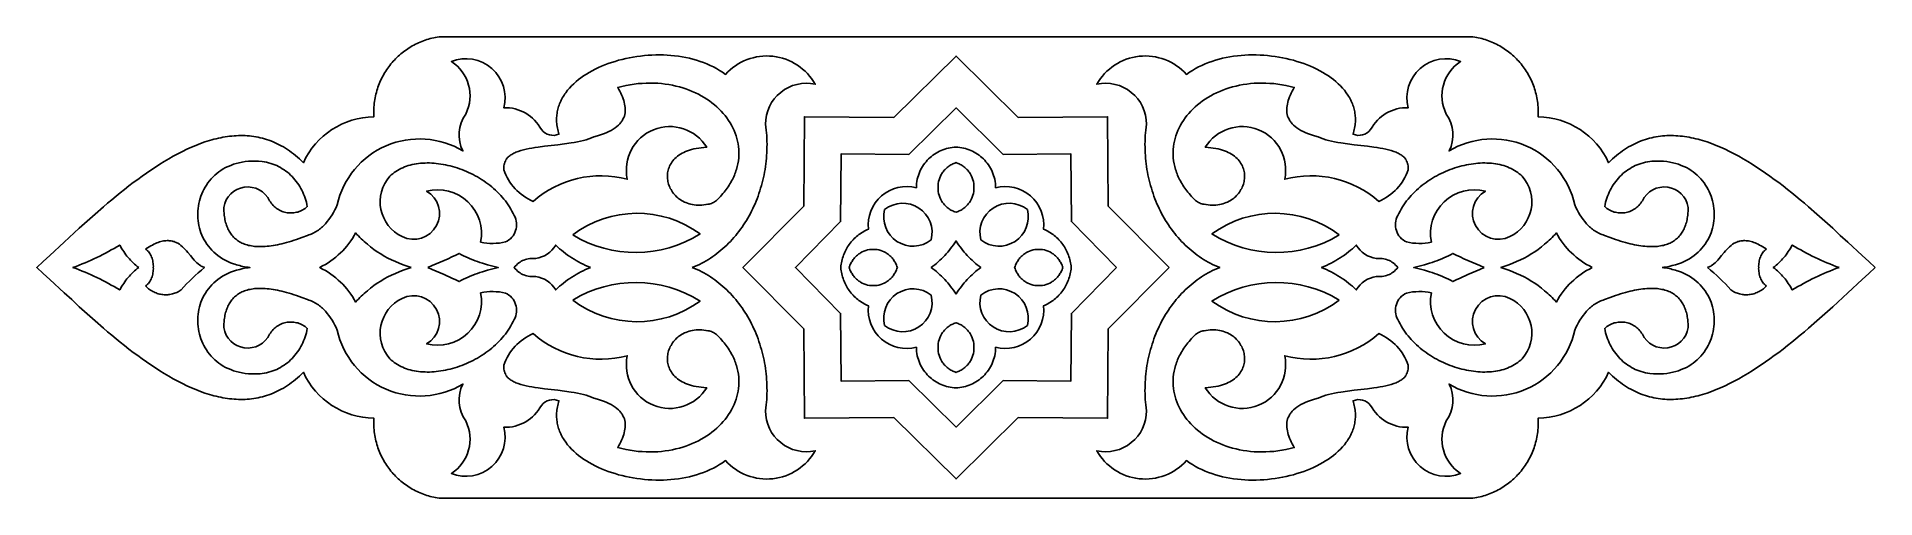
# Model space of a CAD drawing. Extents: x -179 to 179, y -45 to 45.
import ezdxf

# ---------------------------------------------------------------- set-up
doc = ezdxf.new("R2010")
doc.units = 0
doc.layers.add('LAYER_1', color=18, linetype='CONTINUOUS')

msp = doc.modelspace()

# ---------------------------------------------------------------- linework, layer by layer
at = {"layer": 'LAYER_1'}
for points in [[(178.99, 0), (177.73, 1.14), (176.42, 2.35), (173.65, 4.92), (172.19, 6.27), (170.7, 7.65), (169.17, 9.04), (167.6, 10.43), (166, 11.83), (165.19, 12.52), (164.37, 13.21), (163.55, 13.89), (162.72, 14.57), (161.88, 15.24), (161.04, 15.9), (160.19, 16.55), (159.34, 17.18), (158.48, 17.81), (157.62, 18.42), (156.76, 19.01), (155.89, 19.59), (155.02, 20.15), (154.15, 20.69), (153.28, 21.2), (152.4, 21.7), (151.52, 22.18), (150.64, 22.63), (149.76, 23.05), (148.88, 23.45), (148, 23.82), (147.12, 24.16), (146.24, 24.48), (145.81, 24.62), (145.37, 24.76), (144.93, 24.88), (144.49, 25), (144.05, 25.11), (143.62, 25.22), (143.18, 25.31), (142.74, 25.39), (142.31, 25.47), (141.87, 25.54), (141.44, 25.59), (141.01, 25.64), (140.58, 25.68), (140.14, 25.7), (139.71, 25.72), (139.29, 25.73), (138.86, 25.73), (138.43, 25.71), (138, 25.69), (137.58, 25.65), (137.15, 25.61), (136.73, 25.55), (136.31, 25.48), (135.89, 25.4), (135.47, 25.31), (135.06, 25.21), (134.64, 25.09), (134.23, 24.96), (133.81, 24.82), (133.4, 24.67), (132.99, 24.51), (132.59, 24.33), (132.18, 24.14), (131.78, 23.94), (131.37, 23.72), (130.97, 23.5), (130.57, 23.25), (130.18, 23), (129.78, 22.73), (129.39, 22.44), (129, 22.15), (128.61, 21.83), (128.23, 21.51), (127.84, 21.17), (127.46, 20.81), (127.08, 20.44, 0.28843), (113.34, 29.4), (113.36, 29.78), (113.36, 30.16), (113.36, 30.54), (113.35, 30.91), (113.33, 31.28), (113.3, 31.65), (113.27, 32.02), (113.22, 32.38), (113.17, 32.74), (113.1, 33.1), (113.03, 33.45), (112.95, 33.8), (112.86, 34.15), (112.77, 34.49), (112.66, 34.83), (112.55, 35.16), (112.43, 35.5), (112.31, 35.82), (112.17, 36.15), (112.03, 36.47), (111.88, 36.78), (111.72, 37.1), (111.56, 37.4), (111.39, 37.7), (111.22, 38), (111.03, 38.3), (110.84, 38.58), (110.65, 38.87), (110.44, 39.15), (110.24, 39.42), (110.02, 39.69), (109.8, 39.95), (109.57, 40.21), (109.34, 40.46), (109.11, 40.71), (108.86, 40.95), (108.61, 41.18), (108.36, 41.41), (108.1, 41.64), (107.84, 41.85), (107.57, 42.06), (107.3, 42.27), (107.02, 42.47), (106.74, 42.66), (106.45, 42.85), (106.16, 43.03), (105.86, 43.2), (105.56, 43.36), (105.26, 43.52), (104.95, 43.67), (104.64, 43.82), (104.33, 43.95), (104.01, 44.08), (103.69, 44.21), (103.36, 44.32), (103.04, 44.43), (102.71, 44.53), (102.37, 44.62), (102.04, 44.7), (101.7, 44.78), (101.35, 44.85), (101.01, 44.91), (100.66, 44.96), (100.32, 45), (0, 45), (-100.32, 45), (-100.66, 44.96), (-101.01, 44.91), (-101.35, 44.85), (-101.7, 44.78), (-102.04, 44.7), (-102.37, 44.62), (-102.71, 44.53), (-103.04, 44.43), (-103.36, 44.32), (-103.69, 44.21), (-104.01, 44.08), (-104.33, 43.95), (-104.64, 43.82), (-104.95, 43.67), (-105.26, 43.52), (-105.56, 43.36), (-105.86, 43.2), (-106.16, 43.03), (-106.45, 42.85), (-106.74, 42.66), (-107.02, 42.47), (-107.3, 42.27), (-107.57, 42.06), (-107.84, 41.85), (-108.1, 41.64), (-108.36, 41.41), (-108.61, 41.18), (-108.86, 40.95), (-109.11, 40.71), (-109.34, 40.46), (-109.57, 40.21), (-109.8, 39.95), (-110.02, 39.69), (-110.24, 39.42), (-110.44, 39.15), (-110.65, 38.87), (-110.84, 38.58), (-111.03, 38.3), (-111.22, 38), (-111.39, 37.7), (-111.56, 37.4), (-111.72, 37.1), (-111.88, 36.78), (-112.03, 36.47), (-112.17, 36.15), (-112.31, 35.82), (-112.43, 35.5), (-112.55, 35.16), (-112.66, 34.83), (-112.77, 34.49), (-112.86, 34.15), (-112.95, 33.8), (-113.03, 33.45), (-113.1, 33.1), (-113.17, 32.74), (-113.22, 32.38), (-113.27, 32.02), (-113.3, 31.65), (-113.33, 31.28), (-113.35, 30.91), (-113.36, 30.54), (-113.36, 30.16), (-113.36, 29.78), (-113.34, 29.4, 0.28843), (-127.08, 20.44), (-127.46, 20.81), (-127.84, 21.17), (-128.23, 21.51), (-128.61, 21.83), (-129, 22.15), (-129.39, 22.44), (-129.78, 22.73), (-130.18, 23), (-130.57, 23.25), (-130.97, 23.5), (-131.37, 23.72), (-131.78, 23.94), (-132.18, 24.14), (-132.59, 24.33), (-132.99, 24.51), (-133.4, 24.67), (-133.81, 24.82), (-134.23, 24.96), (-134.64, 25.09), (-135.06, 25.21), (-135.47, 25.31), (-135.89, 25.4), (-136.31, 25.48), (-136.73, 25.55), (-137.15, 25.61), (-137.58, 25.65), (-138, 25.69), (-138.43, 25.71), (-138.86, 25.73), (-139.29, 25.73), (-139.71, 25.72), (-140.14, 25.7), (-140.58, 25.68), (-141.01, 25.64), (-141.44, 25.59), (-141.87, 25.54), (-142.31, 25.47), (-142.74, 25.39), (-143.18, 25.31), (-143.62, 25.22), (-144.05, 25.11), (-144.49, 25), (-144.93, 24.88), (-145.37, 24.76), (-145.81, 24.62), (-146.24, 24.48), (-147.12, 24.16), (-148, 23.82), (-148.88, 23.45), (-149.76, 23.05), (-150.64, 22.63), (-151.52, 22.18), (-152.4, 21.7), (-153.28, 21.2), (-154.15, 20.69), (-155.02, 20.15), (-155.89, 19.59), (-156.76, 19.01), (-157.62, 18.42), (-158.48, 17.81), (-159.34, 17.18), (-160.19, 16.55), (-161.04, 15.9), (-161.88, 15.24), (-162.72, 14.57), (-163.55, 13.89), (-164.37, 13.21), (-165.19, 12.52), (-166, 11.83), (-167.6, 10.43), (-169.17, 9.04), (-170.7, 7.65), (-173.65, 4.92), (-176.42, 2.35), (-177.73, 1.14), (-178.99, 0), (-177.73, -1.14), (-176.42, -2.35), (-173.65, -4.92), (-172.19, -6.27), (-170.7, -7.65), (-169.17, -9.04), (-167.6, -10.43), (-166, -11.83), (-165.19, -12.52), (-164.37, -13.21), (-163.55, -13.89), (-162.72, -14.57), (-161.88, -15.24), (-161.04, -15.9), (-160.19, -16.55), (-159.34, -17.18), (-158.48, -17.81), (-157.62, -18.42), (-156.76, -19.01), (-155.89, -19.59), (-155.02, -20.15), (-154.15, -20.69), (-153.28, -21.2), (-152.4, -21.7), (-151.52, -22.18), (-150.64, -22.63), (-149.76, -23.05), (-148.88, -23.45), (-148, -23.82), (-147.12, -24.16), (-146.24, -24.48), (-145.81, -24.62), (-145.37, -24.76), (-144.93, -24.88), (-144.49, -25), (-144.05, -25.11), (-143.62, -25.22), (-143.18, -25.31), (-142.74, -25.39), (-142.31, -25.47), (-141.87, -25.54), (-141.44, -25.59), (-141.01, -25.64), (-140.58, -25.68), (-140.14, -25.7), (-139.71, -25.72), (-139.29, -25.73), (-138.86, -25.73), (-138.43, -25.71), (-138, -25.69), (-137.58, -25.65), (-137.15, -25.61), (-136.73, -25.55), (-136.31, -25.48), (-135.89, -25.4), (-135.47, -25.31), (-135.06, -25.21), (-134.64, -25.09), (-134.23, -24.96), (-133.81, -24.82), (-133.4, -24.67), (-132.99, -24.51), (-132.59, -24.33), (-132.18, -24.14), (-131.78, -23.94), (-131.37, -23.72), (-130.97, -23.5), (-130.57, -23.25), (-130.18, -23), (-129.78, -22.73), (-129.39, -22.44), (-129, -22.15), (-128.61, -21.83), (-128.23, -21.51), (-127.84, -21.17), (-127.46, -20.81), (-127.08, -20.44, 0.28843), (-113.34, -29.4), (-113.36, -29.78), (-113.36, -30.16), (-113.36, -30.54), (-113.35, -30.91), (-113.33, -31.28), (-113.3, -31.65), (-113.27, -32.02), (-113.22, -32.38), (-113.17, -32.74), (-113.1, -33.1), (-113.03, -33.45), (-112.95, -33.8), (-112.86, -34.15), (-112.77, -34.49), (-112.66, -34.83), (-112.55, -35.16), (-112.43, -35.5), (-112.31, -35.82), (-112.17, -36.15), (-112.03, -36.47), (-111.88, -36.78), (-111.72, -37.1), (-111.56, -37.4), (-111.39, -37.7), (-111.22, -38), (-111.03, -38.3), (-110.84, -38.58), (-110.65, -38.87), (-110.44, -39.15), (-110.24, -39.42), (-110.02, -39.69), (-109.8, -39.95), (-109.57, -40.21), (-109.34, -40.46), (-109.11, -40.71), (-108.86, -40.95), (-108.61, -41.18), (-108.36, -41.41), (-108.1, -41.64), (-107.84, -41.85), (-107.57, -42.06), (-107.3, -42.27), (-107.02, -42.47), (-106.74, -42.66), (-106.45, -42.85), (-106.16, -43.03), (-105.86, -43.2), (-105.56, -43.36), (-105.26, -43.52), (-104.95, -43.67), (-104.64, -43.82), (-104.33, -43.95), (-104.01, -44.08), (-103.69, -44.21), (-103.36, -44.32), (-103.04, -44.43), (-102.71, -44.53), (-102.37, -44.62), (-102.04, -44.7), (-101.7, -44.78), (-101.35, -44.85), (-101.01, -44.91), (-100.66, -44.96), (-100.32, -45), (0, -45), (100.32, -45), (100.66, -44.96), (101.01, -44.91), (101.35, -44.85), (101.7, -44.78), (102.04, -44.7), (102.37, -44.62), (102.71, -44.53), (103.04, -44.43), (103.36, -44.32), (103.69, -44.21), (104.01, -44.08), (104.33, -43.95), (104.64, -43.82), (104.95, -43.67), (105.26, -43.52), (105.56, -43.36), (105.86, -43.2), (106.16, -43.03), (106.45, -42.85), (106.74, -42.66), (107.02, -42.47), (107.3, -42.27), (107.57, -42.06), (107.84, -41.85), (108.1, -41.64), (108.36, -41.41), (108.61, -41.18), (108.86, -40.95), (109.11, -40.71), (109.34, -40.46), (109.57, -40.21), (109.8, -39.95), (110.02, -39.69), (110.24, -39.42), (110.44, -39.15), (110.65, -38.87), (110.84, -38.58), (111.03, -38.3), (111.22, -38), (111.39, -37.7), (111.56, -37.4), (111.72, -37.1), (111.88, -36.78), (112.03, -36.47), (112.17, -36.15), (112.31, -35.82), (112.43, -35.5), (112.55, -35.16), (112.66, -34.83), (112.77, -34.49), (112.86, -34.15), (112.95, -33.8), (113.03, -33.45), (113.1, -33.1), (113.17, -32.74), (113.22, -32.38), (113.27, -32.02), (113.3, -31.65), (113.33, -31.28), (113.35, -30.91), (113.36, -30.54), (113.36, -30.16), (113.36, -29.78), (113.34, -29.4, 0.28843), (127.08, -20.44), (127.46, -20.81), (127.84, -21.17), (128.23, -21.51), (128.61, -21.83), (129, -22.15), (129.39, -22.44), (129.78, -22.73), (130.18, -23), (130.57, -23.25), (130.97, -23.5), (131.37, -23.72), (131.78, -23.94), (132.18, -24.14), (132.59, -24.33), (132.99, -24.51), (133.4, -24.67), (133.81, -24.82), (134.23, -24.96), (134.64, -25.09), (135.06, -25.21), (135.47, -25.31), (135.89, -25.4), (136.31, -25.48), (136.73, -25.55), (137.15, -25.61), (137.58, -25.65), (138, -25.69), (138.43, -25.71), (138.86, -25.73), (139.29, -25.73), (139.71, -25.72), (140.14, -25.7), (140.58, -25.68), (141.01, -25.64), (141.44, -25.59), (141.87, -25.54), (142.31, -25.47), (142.74, -25.39), (143.18, -25.31), (143.62, -25.22), (144.05, -25.11), (144.49, -25), (144.93, -24.88), (145.37, -24.76), (145.81, -24.62), (146.24, -24.48), (147.12, -24.16), (148, -23.82), (148.88, -23.45), (149.76, -23.05), (150.64, -22.63), (151.52, -22.18), (152.4, -21.7), (153.28, -21.2), (154.15, -20.69), (155.02, -20.15), (155.89, -19.59), (156.76, -19.01), (157.62, -18.42), (158.48, -17.81), (159.34, -17.18), (160.19, -16.55), (161.04, -15.9), (161.88, -15.24), (162.72, -14.57), (163.55, -13.89), (164.37, -13.21), (165.19, -12.52), (166, -11.83), (167.6, -10.43), (169.17, -9.04), (170.7, -7.65), (173.65, -4.92), (176.42, -2.35), (177.73, -1.14)], [(-51.36, 0), (-50.89, 0.19), (-50.43, 0.39), (-49.97, 0.61), (-49.52, 0.83), (-49.07, 1.07), (-48.63, 1.32), (-48.2, 1.58), (-47.78, 1.85), (-47.36, 2.13), (-46.95, 2.42), (-46.55, 2.72), (-46.15, 3.03), (-45.76, 3.35), (-45.38, 3.68), (-45, 4.01), (-44.63, 4.36), (-44.27, 4.72), (-43.92, 5.08), (-43.57, 5.46), (-43.23, 5.84), (-42.9, 6.23), (-42.58, 6.63), (-42.27, 7.04), (-41.96, 7.45), (-41.66, 7.87), (-41.37, 8.3), (-41.09, 8.73), (-40.82, 9.17), (-40.55, 9.62), (-40.29, 10.08), (-40.04, 10.54), (-39.8, 11.01), (-39.57, 11.48), (-39.35, 11.96), (-39.13, 12.44), (-38.93, 12.93), (-38.73, 13.42), (-38.55, 13.92), (-38.37, 14.42), (-38.2, 14.93), (-38.04, 15.44), (-37.89, 15.96), (-37.75, 16.48), (-37.62, 17), (-37.49, 17.53), (-37.38, 18.06), (-37.28, 18.59), (-37.19, 19.13), (-37.1, 19.67), (-37.03, 20.21), (-36.97, 20.75), (-36.91, 21.29), (-36.87, 21.84), (-36.84, 22.39), (-36.82, 22.94), (-36.81, 23.49), (-36.8, 24.04), (-36.81, 24.6), (-36.83, 25.15), (-36.86, 25.71), (-36.9, 26.26), (-36.96, 26.81), (-37.02, 27.37), (-37.09, 27.92, -0.480444), (-27.42, 35.74, 0.512858), (-44.88, 37.66), (-45.45, 38.06), (-46.03, 38.43), (-46.63, 38.78), (-47.24, 39.11), (-47.87, 39.41), (-48.51, 39.7), (-49.17, 39.96), (-49.84, 40.2), (-50.52, 40.41), (-51.21, 40.61), (-51.91, 40.79), (-52.61, 40.94), (-53.33, 41.07), (-54.05, 41.19), (-54.78, 41.28), (-55.51, 41.35), (-56.25, 41.4), (-56.98, 41.44), (-57.72, 41.45), (-58.46, 41.45), (-59.2, 41.42), (-59.94, 41.38), (-60.68, 41.32), (-61.42, 41.24), (-62.15, 41.14), (-62.87, 41.03), (-63.59, 40.9), (-64.3, 40.75), (-65.01, 40.59), (-65.7, 40.4), (-66.39, 40.2), (-67.06, 39.99), (-67.73, 39.76), (-68.38, 39.51), (-69.01, 39.25), (-69.64, 38.97), (-70.25, 38.68), (-70.84, 38.38), (-71.41, 38.05), (-71.97, 37.72), (-72.5, 37.37), (-73.02, 37), (-73.51, 36.63), (-73.98, 36.24), (-74.43, 35.83), (-74.86, 35.42), (-75.26, 34.99), (-75.63, 34.55), (-75.98, 34.09), (-76.15, 33.86), (-76.3, 33.63), (-76.45, 33.39), (-76.59, 33.15), (-76.73, 32.91), (-76.85, 32.66), (-76.97, 32.41), (-77.08, 32.16), (-77.19, 31.91), (-77.28, 31.65), (-77.37, 31.39), (-77.45, 31.13), (-77.52, 30.86), (-77.58, 30.6), (-77.63, 30.33), (-77.68, 30.05), (-77.71, 29.78), (-77.74, 29.5), (-77.76, 29.22), (-77.77, 28.94), (-77.77, 28.66), (-77.76, 28.37), (-77.74, 28.08), (-77.71, 27.79), (-77.67, 27.49), (-77.62, 27.2), (-77.56, 26.9), (-77.49, 26.6), (-77.41, 26.3), (-77.32, 25.99, -0.339785), (-80.74, 26.89, 0.291705), (-88.06, 31.15, 0.619896), (-98.26, 40.16, -0.382418), (-95.47, 29.91, 0.28513), (-96, 22.72, 0.512657), (-120.49, 12.21), (-120.71, 11.72), (-120.95, 11.23), (-121.2, 10.74), (-121.48, 10.27), (-121.78, 9.81), (-122.09, 9.37), (-122.42, 8.94), (-122.78, 8.53), (-122.96, 8.34), (-123.15, 8.15), (-123.34, 7.96), (-123.54, 7.79), (-123.74, 7.62), (-123.95, 7.45), (-124.16, 7.3), (-124.38, 7.15), (-124.6, 7), (-124.83, 6.87), (-125.06, 6.75), (-125.29, 6.63), (-125.54, 6.52), (-125.78, 6.43), (-126.03, 6.34), (-126.29, 6.26), (-127.36, 5.84), (-128.39, 5.47), (-128.89, 5.3), (-129.38, 5.15), (-129.86, 5), (-130.33, 4.86), (-130.79, 4.74), (-131.25, 4.63), (-131.69, 4.52), (-132.12, 4.43), (-132.54, 4.35), (-132.95, 4.28), (-133.35, 4.22), (-133.75, 4.17), (-134.13, 4.13), (-134.51, 4.1), (-134.87, 4.08), (-135.23, 4.07), (-135.57, 4.07), (-135.91, 4.08), (-136.24, 4.09), (-136.56, 4.12), (-136.87, 4.16), (-137.17, 4.2), (-137.46, 4.26), (-137.75, 4.32), (-138.02, 4.4), (-138.29, 4.48), (-138.55, 4.57), (-138.8, 4.67), (-139.04, 4.77), (-139.27, 4.89), (-139.49, 5.01), (-139.71, 5.14), (-139.92, 5.29), (-140.12, 5.43), (-140.31, 5.59), (-140.49, 5.75), (-140.66, 5.92), (-140.83, 6.1), (-140.99, 6.29), (-141.14, 6.48), (-141.28, 6.68), (-141.42, 6.89), (-141.54, 7.1), (-141.66, 7.33), (-141.77, 7.55), (-141.88, 7.79), (-141.97, 8.03), (-142.06, 8.28), (-142.14, 8.53), (-142.22, 8.8), (-142.29, 9.06), (-142.35, 9.34), (-142.4, 9.61), (-142.44, 9.9), (-142.48, 10.19), (-142.51, 10.49), (-142.55, 11.1), (-142.57, 11.73, -0.734391), (-133.64, 13.02), (-133.49, 12.78), (-133.33, 12.54), (-133.16, 12.32), (-132.98, 12.12), (-132.79, 11.92), (-132.59, 11.74), (-132.38, 11.58), (-132.16, 11.42), (-131.94, 11.28), (-131.71, 11.16), (-131.47, 11.04), (-131.23, 10.94), (-130.99, 10.86), (-130.74, 10.79), (-130.48, 10.73), (-130.23, 10.68), (-129.97, 10.65), (-129.71, 10.63), (-129.45, 10.63), (-129.2, 10.64), (-128.94, 10.66), (-128.68, 10.7), (-128.43, 10.76), (-128.17, 10.82), (-127.92, 10.9), (-127.68, 11), (-127.44, 11.11), (-127.2, 11.24), (-126.97, 11.38), (-126.74, 11.53), (-126.53, 11.7), (-126.32, 11.88), (-126.4, 12.3), (-126.49, 12.71), (-126.6, 13.12), (-126.72, 13.52), (-126.86, 13.91), (-127.02, 14.3), (-127.18, 14.68), (-127.36, 15.06), (-127.56, 15.42), (-127.76, 15.78), (-127.98, 16.13), (-128.22, 16.47), (-128.46, 16.8), (-128.72, 17.12), (-128.99, 17.43), (-129.27, 17.73), (-129.56, 18.02), (-129.86, 18.3), (-130.18, 18.56), (-130.5, 18.81), (-130.84, 19.05), (-131.18, 19.27), (-131.53, 19.48), (-131.9, 19.68), (-132.27, 19.86), (-132.65, 20.03), (-133.04, 20.18), (-133.44, 20.31), (-133.85, 20.43), (-134.27, 20.53), (-134.69, 20.62), (-135.12, 20.68), (-135.81, 20.74), (-136.49, 20.76), (-137.15, 20.75), (-137.79, 20.71), (-138.41, 20.65), (-139.01, 20.55), (-139.59, 20.43), (-140.15, 20.29), (-140.7, 20.12), (-141.22, 19.92), (-141.72, 19.71), (-142.21, 19.47), (-142.67, 19.21), (-143.12, 18.93), (-143.54, 18.63), (-143.95, 18.31), (-144.33, 17.98), (-144.69, 17.63), (-145.04, 17.26), (-145.36, 16.88), (-145.66, 16.49), (-145.94, 16.08), (-146.2, 15.67), (-146.44, 15.24), (-146.66, 14.8), (-146.85, 14.35), (-147.03, 13.9), (-147.18, 13.43), (-147.31, 12.97), (-147.42, 12.49), (-147.51, 12.02), (-147.58, 11.53), (-147.62, 11.05), (-147.64, 10.57), (-147.64, 10.08), (-147.62, 9.6), (-147.58, 9.11), (-147.51, 8.63), (-147.42, 8.16), (-147.31, 7.68), (-147.17, 7.21), (-147.01, 6.75), (-146.83, 6.3), (-146.63, 5.85), (-146.4, 5.41), (-146.15, 4.98), (-145.87, 4.57), (-145.57, 4.16), (-145.25, 3.76), (-144.9, 3.38), (-144.53, 3.02), (-144.14, 2.67), (-143.72, 2.33), (-143.27, 2.02), (-142.81, 1.72), (-142.31, 1.44), (-141.8, 1.18), (-141.26, 0.94), (-140.69, 0.72), (-140.4, 0.62), (-140.1, 0.53), (-139.79, 0.44), (-139.48, 0.36), (-139.16, 0.28), (-138.84, 0.21), (-138.51, 0.15), (-138.17, 0.09), (-137.83, 0.04), (-137.48, 0), (-137.83, -0.04), (-138.17, -0.09), (-138.84, -0.21), (-139.48, -0.36), (-140.1, -0.53), (-140.69, -0.72), (-141.26, -0.94), (-141.8, -1.18), (-142.31, -1.44), (-142.81, -1.72), (-143.27, -2.02), (-143.72, -2.33), (-144.14, -2.67), (-144.53, -3.02), (-144.9, -3.38), (-145.25, -3.76), (-145.57, -4.16), (-145.87, -4.57), (-146.15, -4.98), (-146.4, -5.41), (-146.63, -5.85), (-146.83, -6.3), (-147.01, -6.75), (-147.17, -7.21), (-147.31, -7.68), (-147.42, -8.16), (-147.51, -8.63), (-147.58, -9.11), (-147.62, -9.6), (-147.64, -10.08), (-147.64, -10.57), (-147.62, -11.05), (-147.58, -11.53), (-147.51, -12.02), (-147.42, -12.49), (-147.31, -12.97), (-147.18, -13.43), (-147.03, -13.9), (-146.85, -14.35), (-146.66, -14.8), (-146.44, -15.24), (-146.2, -15.67), (-145.94, -16.08), (-145.66, -16.49), (-145.36, -16.88), (-145.04, -17.26), (-144.69, -17.63), (-144.33, -17.98), (-143.95, -18.31), (-143.54, -18.63), (-143.12, -18.93), (-142.67, -19.21), (-142.21, -19.47), (-141.72, -19.71), (-141.22, -19.92), (-140.7, -20.12), (-140.15, -20.29), (-139.59, -20.43), (-139.01, -20.55), (-138.41, -20.65), (-137.79, -20.71), (-137.47, -20.73), (-137.15, -20.75), (-136.82, -20.76), (-136.49, -20.76), (-136.15, -20.75), (-135.81, -20.74), (-135.47, -20.71), (-135.12, -20.68), (-134.69, -20.62), (-134.27, -20.53), (-133.85, -20.43), (-133.44, -20.31), (-133.04, -20.18), (-132.65, -20.03), (-132.27, -19.86), (-131.9, -19.68), (-131.53, -19.48), (-131.18, -19.27), (-130.84, -19.05), (-130.5, -18.81), (-130.18, -18.56), (-129.86, -18.3), (-129.56, -18.02), (-129.27, -17.73), (-128.99, -17.43), (-128.72, -17.12), (-128.46, -16.8), (-128.22, -16.47), (-127.98, -16.13), (-127.76, -15.78), (-127.56, -15.42), (-127.36, -15.06), (-127.18, -14.68), (-127.02, -14.3), (-126.86, -13.91), (-126.72, -13.52), (-126.6, -13.12), (-126.49, -12.71), (-126.4, -12.3), (-126.32, -11.88), (-126.53, -11.7), (-126.74, -11.53), (-126.97, -11.38), (-127.2, -11.24), (-127.44, -11.11), (-127.68, -11), (-127.92, -10.9), (-128.17, -10.82), (-128.43, -10.76), (-128.68, -10.7), (-128.94, -10.66), (-129.2, -10.64), (-129.45, -10.63), (-129.71, -10.63), (-129.97, -10.65), (-130.23, -10.68), (-130.48, -10.73), (-130.74, -10.79), (-130.99, -10.86), (-131.23, -10.94), (-131.47, -11.04), (-131.71, -11.16), (-131.94, -11.28), (-132.16, -11.42), (-132.38, -11.58), (-132.59, -11.74), (-132.79, -11.92), (-132.98, -12.12), (-133.16, -12.32), (-133.33, -12.54), (-133.49, -12.78), (-133.64, -13.02, -0.734391), (-142.57, -11.73), (-142.55, -11.1), (-142.51, -10.49), (-142.48, -10.19), (-142.44, -9.9), (-142.4, -9.61), (-142.35, -9.34), (-142.29, -9.06), (-142.22, -8.8), (-142.14, -8.53), (-142.06, -8.28), (-141.97, -8.03), (-141.88, -7.79), (-141.77, -7.55), (-141.66, -7.33), (-141.54, -7.1), (-141.42, -6.89), (-141.28, -6.68), (-141.14, -6.48), (-140.99, -6.29), (-140.83, -6.1), (-140.66, -5.92), (-140.49, -5.75), (-140.31, -5.59), (-140.12, -5.43), (-139.92, -5.29), (-139.71, -5.14), (-139.49, -5.01), (-139.27, -4.89), (-139.04, -4.77), (-138.8, -4.67), (-138.55, -4.57), (-138.29, -4.48), (-138.02, -4.4), (-137.75, -4.32), (-137.46, -4.26), (-137.17, -4.2), (-136.87, -4.16), (-136.56, -4.12), (-136.24, -4.09), (-135.91, -4.08), (-135.57, -4.07), (-135.23, -4.07), (-134.87, -4.08), (-134.51, -4.1), (-134.13, -4.13), (-133.75, -4.17), (-133.35, -4.22), (-132.95, -4.28), (-132.54, -4.35), (-132.12, -4.43), (-131.69, -4.52), (-131.25, -4.63), (-130.79, -4.74), (-130.33, -4.86), (-129.86, -5), (-129.38, -5.15), (-128.89, -5.3), (-128.39, -5.47), (-127.36, -5.84), (-126.29, -6.26), (-126.03, -6.34), (-125.78, -6.43), (-125.54, -6.52), (-125.29, -6.63), (-125.06, -6.75), (-124.83, -6.87), (-124.6, -7), (-124.38, -7.15), (-124.16, -7.3), (-123.95, -7.45), (-123.74, -7.62), (-123.54, -7.79), (-123.34, -7.96), (-123.15, -8.15), (-122.78, -8.53), (-122.42, -8.94), (-122.09, -9.37), (-121.78, -9.81), (-121.48, -10.27), (-121.2, -10.74), (-120.95, -11.23), (-120.71, -11.72), (-120.49, -12.21, 0.512657), (-96, -22.72, 0.28513), (-95.47, -29.91, -0.382418), (-98.26, -40.16, 0.619896), (-88.06, -31.15, 0.291705), (-80.74, -26.89, -0.339785), (-77.32, -25.99), (-77.41, -26.3), (-77.49, -26.6), (-77.56, -26.9), (-77.62, -27.2), (-77.67, -27.49), (-77.71, -27.79), (-77.74, -28.08), (-77.76, -28.37), (-77.77, -28.66), (-77.77, -28.94), (-77.76, -29.22), (-77.74, -29.5), (-77.71, -29.78), (-77.68, -30.05), (-77.63, -30.33), (-77.58, -30.6), (-77.52, -30.86), (-77.45, -31.13), (-77.37, -31.39), (-77.28, -31.65), (-77.19, -31.91), (-77.08, -32.16), (-76.97, -32.41), (-76.85, -32.66), (-76.73, -32.91), (-76.59, -33.15), (-76.45, -33.39), (-76.3, -33.63), (-75.98, -34.09), (-75.63, -34.55), (-75.26, -34.99), (-74.86, -35.42), (-74.43, -35.83), (-73.98, -36.24), (-73.51, -36.63), (-73.02, -37), (-72.5, -37.37), (-71.97, -37.72), (-71.41, -38.05), (-70.84, -38.38), (-70.25, -38.68), (-69.64, -38.97), (-69.01, -39.25), (-68.38, -39.51), (-67.73, -39.76), (-67.06, -39.99), (-66.39, -40.2), (-65.7, -40.4), (-65.01, -40.59), (-64.3, -40.75), (-63.59, -40.9), (-62.87, -41.03), (-62.15, -41.14), (-61.42, -41.24), (-60.68, -41.32), (-59.94, -41.38), (-59.2, -41.42), (-58.46, -41.45), (-57.72, -41.45), (-56.98, -41.44), (-56.25, -41.4), (-55.51, -41.35), (-54.78, -41.28), (-54.05, -41.19), (-53.33, -41.07), (-52.61, -40.94), (-51.91, -40.79), (-51.21, -40.61), (-50.52, -40.41), (-49.84, -40.2), (-49.17, -39.96), (-48.51, -39.7), (-47.87, -39.41), (-47.24, -39.11), (-46.63, -38.78), (-46.03, -38.43), (-45.45, -38.06), (-44.88, -37.66, 0.512858), (-27.42, -35.74, -0.480444), (-37.09, -27.92), (-37.02, -27.37), (-36.96, -26.81), (-36.9, -26.26), (-36.86, -25.71), (-36.83, -25.15), (-36.81, -24.6), (-36.8, -24.04), (-36.81, -23.49), (-36.82, -22.94), (-36.84, -22.39), (-36.87, -21.84), (-36.91, -21.29), (-36.97, -20.75), (-37.03, -20.21), (-37.1, -19.67), (-37.19, -19.13), (-37.28, -18.59), (-37.38, -18.06), (-37.49, -17.53), (-37.62, -17), (-37.75, -16.48), (-37.89, -15.96), (-38.04, -15.44), (-38.2, -14.93), (-38.37, -14.42), (-38.55, -13.92), (-38.73, -13.42), (-38.93, -12.93), (-39.13, -12.44), (-39.35, -11.96), (-39.57, -11.48), (-39.8, -11.01), (-40.04, -10.54), (-40.29, -10.08), (-40.55, -9.62), (-40.82, -9.17), (-41.09, -8.73), (-41.37, -8.3), (-41.66, -7.87), (-41.96, -7.45), (-42.27, -7.04), (-42.58, -6.63), (-42.9, -6.23), (-43.23, -5.84), (-43.57, -5.46), (-43.92, -5.08), (-44.27, -4.72), (-44.63, -4.36), (-45, -4.01), (-45.38, -3.68), (-45.76, -3.35), (-46.15, -3.03), (-46.55, -2.72), (-46.95, -2.42), (-47.36, -2.13), (-47.78, -1.85), (-48.2, -1.58), (-48.63, -1.32), (-49.07, -1.07), (-49.52, -0.83), (-49.97, -0.61), (-50.43, -0.39), (-50.89, -0.19)], [(137.48, 0), (137.83, 0.04), (138.17, 0.09), (138.84, 0.21), (139.48, 0.36), (140.1, 0.53), (140.69, 0.72), (141.26, 0.94), (141.8, 1.18), (142.31, 1.44), (142.81, 1.72), (143.27, 2.02), (143.72, 2.33), (144.14, 2.67), (144.53, 3.02), (144.9, 3.38), (145.25, 3.76), (145.57, 4.16), (145.87, 4.57), (146.15, 4.98), (146.4, 5.41), (146.63, 5.85), (146.83, 6.3), (147.01, 6.75), (147.17, 7.21), (147.31, 7.68), (147.42, 8.16), (147.51, 8.63), (147.58, 9.11), (147.62, 9.6), (147.64, 10.08), (147.64, 10.57), (147.62, 11.05), (147.58, 11.53), (147.51, 12.02), (147.42, 12.49), (147.31, 12.97), (147.18, 13.43), (147.03, 13.9), (146.85, 14.35), (146.66, 14.8), (146.44, 15.24), (146.2, 15.67), (145.94, 16.08), (145.66, 16.49), (145.36, 16.88), (145.04, 17.26), (144.69, 17.63), (144.33, 17.98), (143.95, 18.31), (143.54, 18.63), (143.12, 18.93), (142.67, 19.21), (142.21, 19.47), (141.72, 19.71), (141.22, 19.92), (140.7, 20.12), (140.15, 20.29), (139.59, 20.43), (139.01, 20.55), (138.41, 20.65), (137.79, 20.71), (137.47, 20.73), (137.15, 20.75), (136.82, 20.76), (136.49, 20.76), (136.15, 20.75), (135.81, 20.74), (135.47, 20.71), (135.12, 20.68), (134.69, 20.62), (134.27, 20.53), (133.85, 20.43), (133.44, 20.31), (133.04, 20.18), (132.65, 20.03), (132.27, 19.86), (131.9, 19.68), (131.53, 19.48), (131.18, 19.27), (130.84, 19.05), (130.5, 18.81), (130.18, 18.56), (129.86, 18.3), (129.56, 18.02), (129.27, 17.73), (128.99, 17.43), (128.72, 17.12), (128.46, 16.8), (128.22, 16.47), (127.98, 16.13), (127.76, 15.78), (127.56, 15.42), (127.36, 15.06), (127.18, 14.68), (127.02, 14.3), (126.86, 13.91), (126.72, 13.52), (126.6, 13.12), (126.49, 12.71), (126.4, 12.3), (126.32, 11.88), (126.53, 11.7), (126.74, 11.53), (126.97, 11.38), (127.2, 11.24), (127.44, 11.11), (127.68, 11), (127.92, 10.9), (128.17, 10.82), (128.43, 10.76), (128.68, 10.7), (128.94, 10.66), (129.2, 10.64), (129.45, 10.63), (129.71, 10.63), (129.97, 10.65), (130.23, 10.68), (130.48, 10.73), (130.74, 10.79), (130.99, 10.86), (131.23, 10.94), (131.47, 11.04), (131.71, 11.16), (131.94, 11.28), (132.16, 11.42), (132.38, 11.58), (132.59, 11.74), (132.79, 11.92), (132.98, 12.12), (133.16, 12.32), (133.33, 12.54), (133.49, 12.78), (133.64, 13.02, -0.734391), (142.57, 11.73), (142.55, 11.1), (142.51, 10.49), (142.48, 10.19), (142.44, 9.9), (142.4, 9.61), (142.35, 9.34), (142.29, 9.06), (142.22, 8.8), (142.14, 8.53), (142.06, 8.28), (141.97, 8.03), (141.88, 7.79), (141.77, 7.55), (141.66, 7.33), (141.54, 7.1), (141.42, 6.89), (141.28, 6.68), (141.14, 6.48), (140.99, 6.29), (140.83, 6.1), (140.66, 5.92), (140.49, 5.75), (140.31, 5.59), (140.12, 5.43), (139.92, 5.29), (139.71, 5.14), (139.49, 5.01), (139.27, 4.89), (139.04, 4.77), (138.8, 4.67), (138.55, 4.57), (138.29, 4.48), (138.02, 4.4), (137.75, 4.32), (137.46, 4.26), (137.17, 4.2), (136.87, 4.16), (136.56, 4.12), (136.24, 4.09), (135.91, 4.08), (135.57, 4.07), (135.23, 4.07), (134.87, 4.08), (134.51, 4.1), (134.13, 4.13), (133.75, 4.17), (133.35, 4.22), (132.95, 4.28), (132.54, 4.35), (132.12, 4.43), (131.69, 4.52), (131.25, 4.63), (130.79, 4.74), (130.33, 4.86), (129.86, 5), (129.38, 5.15), (128.89, 5.3), (128.39, 5.47), (127.36, 5.84), (126.29, 6.26), (126.03, 6.34), (125.78, 6.43), (125.54, 6.52), (125.29, 6.63), (125.06, 6.75), (124.83, 6.87), (124.6, 7), (124.38, 7.15), (124.16, 7.3), (123.95, 7.45), (123.74, 7.62), (123.54, 7.79), (123.34, 7.96), (123.15, 8.15), (122.78, 8.53), (122.42, 8.94), (122.09, 9.37), (121.78, 9.81), (121.48, 10.27), (121.2, 10.74), (120.95, 11.23), (120.71, 11.72), (120.49, 12.21, 0.512657), (96, 22.72, 0.28513), (95.47, 29.91, -0.382418), (98.26, 40.16, 0.619896), (88.06, 31.15, 0.291705), (80.74, 26.89, -0.339785), (77.32, 25.99), (77.41, 26.3), (77.49, 26.6), (77.56, 26.9), (77.62, 27.2), (77.67, 27.49), (77.71, 27.79), (77.74, 28.08), (77.76, 28.37), (77.77, 28.66), (77.77, 28.94), (77.76, 29.22), (77.74, 29.5), (77.71, 29.78), (77.68, 30.05), (77.63, 30.33), (77.58, 30.6), (77.52, 30.86), (77.45, 31.13), (77.37, 31.39), (77.28, 31.65), (77.19, 31.91), (77.08, 32.16), (76.97, 32.41), (76.85, 32.66), (76.73, 32.91), (76.59, 33.15), (76.45, 33.39), (76.3, 33.63), (75.98, 34.09), (75.63, 34.55), (75.26, 34.99), (74.86, 35.42), (74.43, 35.83), (73.98, 36.24), (73.51, 36.63), (73.02, 37), (72.5, 37.37), (71.97, 37.72), (71.41, 38.05), (70.84, 38.38), (70.25, 38.68), (69.64, 38.97), (69.01, 39.25), (68.38, 39.51), (67.73, 39.76), (67.06, 39.99), (66.39, 40.2), (65.7, 40.4), (65.01, 40.59), (64.3, 40.75), (63.59, 40.9), (62.87, 41.03), (62.15, 41.14), (61.42, 41.24), (60.68, 41.32), (59.94, 41.38), (59.2, 41.42), (58.46, 41.45), (57.72, 41.45), (56.98, 41.44), (56.25, 41.4), (55.51, 41.35), (54.78, 41.28), (54.05, 41.19), (53.33, 41.07), (52.61, 40.94), (51.91, 40.79), (51.21, 40.61), (50.52, 40.41), (49.84, 40.2), (49.17, 39.96), (48.51, 39.7), (47.87, 39.41), (47.24, 39.11), (46.63, 38.78), (46.03, 38.43), (45.45, 38.06), (44.88, 37.66, 0.512858), (27.42, 35.74, -0.480444), (37.09, 27.92), (37.02, 27.37), (36.96, 26.81), (36.9, 26.26), (36.86, 25.71), (36.83, 25.15), (36.81, 24.6), (36.8, 24.04), (36.81, 23.49), (36.82, 22.94), (36.84, 22.39), (36.87, 21.84), (36.91, 21.29), (36.97, 20.75), (37.03, 20.21), (37.1, 19.67), (37.19, 19.13), (37.28, 18.59), (37.38, 18.06), (37.49, 17.53), (37.62, 17), (37.75, 16.48), (37.89, 15.96), (38.04, 15.44), (38.2, 14.93), (38.37, 14.42), (38.55, 13.92), (38.73, 13.42), (38.93, 12.93), (39.13, 12.44), (39.35, 11.96), (39.57, 11.48), (39.8, 11.01), (40.04, 10.54), (40.29, 10.08), (40.55, 9.62), (40.82, 9.17), (41.09, 8.73), (41.37, 8.3), (41.66, 7.87), (41.96, 7.45), (42.27, 7.04), (42.58, 6.63), (42.9, 6.23), (43.23, 5.84), (43.57, 5.46), (43.92, 5.08), (44.27, 4.72), (44.63, 4.36), (45, 4.01), (45.38, 3.68), (45.76, 3.35), (46.15, 3.03), (46.55, 2.72), (46.95, 2.42), (47.36, 2.13), (47.78, 1.85), (48.2, 1.58), (48.63, 1.32), (49.07, 1.07), (49.52, 0.83), (49.97, 0.61), (50.43, 0.39), (50.89, 0.19), (51.36, 0), (50.89, -0.19), (50.43, -0.39), (49.97, -0.61), (49.52, -0.83), (49.07, -1.07), (48.63, -1.32), (48.2, -1.58), (47.78, -1.85), (47.36, -2.13), (46.95, -2.42), (46.55, -2.72), (46.15, -3.03), (45.76, -3.35), (45.38, -3.68), (45, -4.01), (44.63, -4.36), (44.27, -4.72), (43.92, -5.08), (43.57, -5.46), (43.23, -5.84), (42.9, -6.23), (42.58, -6.63), (42.27, -7.04), (41.96, -7.45), (41.66, -7.87), (41.37, -8.3), (41.09, -8.73), (40.82, -9.17), (40.55, -9.62), (40.29, -10.08), (40.04, -10.54), (39.8, -11.01), (39.57, -11.48), (39.35, -11.96), (39.13, -12.44), (38.93, -12.93), (38.73, -13.42), (38.55, -13.92), (38.37, -14.42), (38.2, -14.93), (38.04, -15.44), (37.89, -15.96), (37.75, -16.48), (37.62, -17), (37.49, -17.53), (37.38, -18.06), (37.28, -18.59), (37.19, -19.13), (37.1, -19.67), (37.03, -20.21), (36.97, -20.75), (36.91, -21.29), (36.87, -21.84), (36.84, -22.39), (36.82, -22.94), (36.81, -23.49), (36.8, -24.04), (36.81, -24.6), (36.83, -25.15), (36.86, -25.71), (36.9, -26.26), (36.96, -26.81), (37.02, -27.37), (37.09, -27.92, -0.480444), (27.42, -35.74, 0.512858), (44.88, -37.66), (45.45, -38.06), (46.03, -38.43), (46.63, -38.78), (47.24, -39.11), (47.87, -39.41), (48.51, -39.7), (49.17, -39.96), (49.84, -40.2), (50.52, -40.41), (51.21, -40.61), (51.91, -40.79), (52.61, -40.94), (53.33, -41.07), (54.05, -41.19), (54.78, -41.28), (55.51, -41.35), (56.25, -41.4), (56.98, -41.44), (57.72, -41.45), (58.46, -41.45), (59.2, -41.42), (59.94, -41.38), (60.68, -41.32), (61.42, -41.24), (62.15, -41.14), (62.87, -41.03), (63.59, -40.9), (64.3, -40.75), (65.01, -40.59), (65.7, -40.4), (66.39, -40.2), (67.06, -39.99), (67.73, -39.76), (68.38, -39.51), (69.01, -39.25), (69.64, -38.97), (70.25, -38.68), (70.84, -38.38), (71.41, -38.05), (71.97, -37.72), (72.5, -37.37), (73.02, -37), (73.51, -36.63), (73.98, -36.24), (74.43, -35.83), (74.86, -35.42), (75.26, -34.99), (75.63, -34.55), (75.98, -34.09), (76.15, -33.86), (76.3, -33.63), (76.45, -33.39), (76.59, -33.15), (76.73, -32.91), (76.85, -32.66), (76.97, -32.41), (77.08, -32.16), (77.19, -31.91), (77.28, -31.65), (77.37, -31.39), (77.45, -31.13), (77.52, -30.86), (77.58, -30.6), (77.63, -30.33), (77.68, -30.05), (77.71, -29.78), (77.74, -29.5), (77.76, -29.22), (77.77, -28.94), (77.77, -28.66), (77.76, -28.37), (77.74, -28.08), (77.71, -27.79), (77.67, -27.49), (77.62, -27.2), (77.56, -26.9), (77.49, -26.6), (77.41, -26.3), (77.32, -25.99, -0.339785), (80.74, -26.89, 0.291705), (88.06, -31.15, 0.619896), (98.26, -40.16, -0.382418), (95.47, -29.91, 0.28513), (96, -22.72, 0.512657), (120.49, -12.21), (120.71, -11.72), (120.95, -11.23), (121.2, -10.74), (121.48, -10.27), (121.78, -9.81), (122.09, -9.37), (122.42, -8.94), (122.78, -8.53), (122.96, -8.34), (123.15, -8.15), (123.34, -7.96), (123.54, -7.79), (123.74, -7.62), (123.95, -7.45), (124.16, -7.3), (124.38, -7.15), (124.6, -7), (124.83, -6.87), (125.06, -6.75), (125.29, -6.63), (125.54, -6.52), (125.78, -6.43), (126.03, -6.34), (126.29, -6.26), (127.36, -5.84), (128.39, -5.47), (128.89, -5.3), (129.38, -5.15), (129.86, -5), (130.33, -4.86), (130.79, -4.74), (131.25, -4.63), (131.69, -4.52), (132.12, -4.43), (132.54, -4.35), (132.95, -4.28), (133.35, -4.22), (133.75, -4.17), (134.13, -4.13), (134.51, -4.1), (134.87, -4.08), (135.23, -4.07), (135.57, -4.07), (135.91, -4.08), (136.24, -4.09), (136.56, -4.12), (136.87, -4.16), (137.17, -4.2), (137.46, -4.26), (137.75, -4.32), (138.02, -4.4), (138.29, -4.48), (138.55, -4.57), (138.8, -4.67), (139.04, -4.77), (139.27, -4.89), (139.49, -5.01), (139.71, -5.14), (139.92, -5.29), (140.12, -5.43), (140.31, -5.59), (140.49, -5.75), (140.66, -5.92), (140.83, -6.1), (140.99, -6.29), (141.14, -6.48), (141.28, -6.68), (141.42, -6.89), (141.54, -7.1), (141.66, -7.33), (141.77, -7.55), (141.88, -7.79), (141.97, -8.03), (142.06, -8.28), (142.14, -8.53), (142.22, -8.8), (142.29, -9.06), (142.35, -9.34), (142.4, -9.61), (142.44, -9.9), (142.48, -10.19), (142.51, -10.49), (142.55, -11.1), (142.57, -11.73, -0.734391), (133.64, -13.02), (133.49, -12.78), (133.33, -12.54), (133.16, -12.32), (132.98, -12.12), (132.79, -11.92), (132.59, -11.74), (132.38, -11.58), (132.16, -11.42), (131.94, -11.28), (131.71, -11.16), (131.47, -11.04), (131.23, -10.94), (130.99, -10.86), (130.74, -10.79), (130.48, -10.73), (130.23, -10.68), (129.97, -10.65), (129.71, -10.63), (129.45, -10.63), (129.2, -10.64), (128.94, -10.66), (128.68, -10.7), (128.43, -10.76), (128.17, -10.82), (127.92, -10.9), (127.68, -11), (127.44, -11.11), (127.2, -11.24), (126.97, -11.38), (126.74, -11.53), (126.53, -11.7), (126.32, -11.88), (126.4, -12.3), (126.49, -12.71), (126.6, -13.12), (126.72, -13.52), (126.86, -13.91), (127.02, -14.3), (127.18, -14.68), (127.36, -15.06), (127.56, -15.42), (127.76, -15.78), (127.98, -16.13), (128.22, -16.47), (128.46, -16.8), (128.72, -17.12), (128.99, -17.43), (129.27, -17.73), (129.56, -18.02), (129.86, -18.3), (130.18, -18.56), (130.5, -18.81), (130.84, -19.05), (131.18, -19.27), (131.53, -19.48), (131.9, -19.68), (132.27, -19.86), (132.65, -20.03), (133.04, -20.18), (133.44, -20.31), (133.85, -20.43), (134.27, -20.53), (134.69, -20.62), (135.12, -20.68), (135.81, -20.74), (136.49, -20.76), (137.15, -20.75), (137.79, -20.71), (138.41, -20.65), (139.01, -20.55), (139.59, -20.43), (140.15, -20.29), (140.7, -20.12), (141.22, -19.92), (141.72, -19.71), (142.21, -19.47), (142.67, -19.21), (143.12, -18.93), (143.54, -18.63), (143.95, -18.31), (144.33, -17.98), (144.69, -17.63), (145.04, -17.26), (145.36, -16.88), (145.66, -16.49), (145.94, -16.08), (146.2, -15.67), (146.44, -15.24), (146.66, -14.8), (146.85, -14.35), (147.03, -13.9), (147.18, -13.43), (147.31, -12.97), (147.42, -12.49), (147.51, -12.02), (147.58, -11.53), (147.62, -11.05), (147.64, -10.57), (147.64, -10.08), (147.62, -9.6), (147.58, -9.11), (147.51, -8.63), (147.42, -8.16), (147.31, -7.68), (147.17, -7.21), (147.01, -6.75), (146.83, -6.3), (146.63, -5.85), (146.4, -5.41), (146.15, -4.98), (145.87, -4.57), (145.57, -4.16), (145.25, -3.76), (144.9, -3.38), (144.53, -3.02), (144.14, -2.67), (143.72, -2.33), (143.27, -2.02), (142.81, -1.72), (142.31, -1.44), (141.8, -1.18), (141.26, -0.94), (140.69, -0.72), (140.4, -0.62), (140.1, -0.53), (139.79, -0.44), (139.48, -0.36), (139.16, -0.28), (138.84, -0.21), (138.51, -0.15), (138.17, -0.09), (137.83, -0.04)], [(-48.3, 12.34), (-48.07, 12.38), (-47.86, 12.44), (-47.64, 12.51), (-47.43, 12.59), (-47.23, 12.69), (-47.03, 12.8), (-46.84, 12.92), (-46.65, 13.06), (-46.12, 13.59), (-45.87, 13.86), (-45.63, 14.13), (-45.4, 14.4), (-45.17, 14.67), (-44.96, 14.94), (-44.75, 15.21), (-44.55, 15.49), (-44.36, 15.76), (-44.18, 16.04), (-44.01, 16.32), (-43.85, 16.6), (-43.69, 16.87), (-43.55, 17.15), (-43.41, 17.43), (-43.28, 17.71), (-43.16, 17.99), (-43.04, 18.27), (-42.94, 18.55), (-42.84, 18.84), (-42.75, 19.12), (-42.59, 19.68), (-42.47, 20.24), (-42.37, 20.8), (-42.31, 21.36), (-42.28, 21.92), (-42.27, 22.47), (-42.29, 23.02), (-42.34, 23.57), (-42.42, 24.11), (-42.53, 24.64), (-42.66, 25.18), (-42.82, 25.7), (-43, 26.22), (-43.21, 26.73), (-43.45, 27.23), (-43.71, 27.73), (-43.99, 28.22), (-44.29, 28.69), (-44.62, 29.16), (-44.97, 29.62), (-45.35, 30.06), (-45.74, 30.5), (-46.15, 30.92), (-46.59, 31.32), (-47.04, 31.72), (-47.52, 32.1), (-48.01, 32.47), (-48.52, 32.82), (-49.05, 33.16), (-49.6, 33.48), (-50.16, 33.78), (-50.74, 34.07), (-51.34, 34.33), (-51.95, 34.58), (-52.58, 34.82), (-53.22, 35.03), (-53.87, 35.22), (-54.54, 35.39), (-55.23, 35.54), (-55.92, 35.67), (-56.63, 35.77), (-57.34, 35.86), (-58.07, 35.92), (-58.81, 35.95), (-59.56, 35.97), (-60.32, 35.95), (-61.09, 35.91), (-61.87, 35.85), (-62.65, 35.76), (-63.45, 35.64), (-64.25, 35.49), (-65.06, 35.31), (-65.87, 35.11), (-65.66, 34.74), (-65.47, 34.37), (-65.28, 34.01), (-65.11, 33.64), (-64.96, 33.28), (-64.82, 32.92), (-64.7, 32.56), (-64.6, 32.21), (-64.52, 31.86), (-64.46, 31.52), (-64.42, 31.17), (-64.4, 30.84), (-64.41, 30.5), (-64.44, 30.18), (-64.5, 29.85), (-64.58, 29.54), (-64.7, 29.22), (-64.84, 28.92), (-64.92, 28.77), (-65.01, 28.62), (-65.11, 28.47), (-65.22, 28.33), (-65.33, 28.19), (-65.45, 28.04), (-65.72, 27.77), (-66.03, 27.5), (-66.36, 27.23), (-66.74, 26.98), (-67.15, 26.73), (-67.61, 26.5), (-68.1, 26.27), (-68.63, 26.05), (-69.21, 25.84), (-69.83, 25.65), (-70.49, 25.46), (-70.97, 25.26), (-71.47, 25.07), (-72, 24.91), (-72.56, 24.76), (-73.13, 24.62), (-73.72, 24.5), (-74.33, 24.39), (-74.95, 24.28), (-76.22, 24.11), (-77.51, 23.95), (-78.81, 23.8), (-80.1, 23.65), (-81.36, 23.49), (-81.97, 23.4), (-82.56, 23.3), (-83.14, 23.19), (-83.7, 23.07), (-84.23, 22.94), (-84.74, 22.8), (-85.23, 22.64), (-85.68, 22.47), (-85.9, 22.37), (-86.1, 22.27), (-86.3, 22.17), (-86.49, 22.06), (-86.67, 21.94), (-86.84, 21.82), (-87, 21.7), (-87.16, 21.57), (-87.3, 21.43), (-87.43, 21.29), (-87.55, 21.14), (-87.65, 20.98), (-87.75, 20.76), (-87.84, 20.54), (-87.91, 20.3), (-87.97, 20.06), (-88.02, 19.82), (-88.05, 19.57), (-88.07, 19.31), (-88.07, 19.05, 0.212724), (-82.34, 12.9, -0.248563), (-64, 17.22, -0.845017), (-48.53, 23.44), (-49.08, 23.41), (-49.6, 23.36), (-50.1, 23.3), (-50.58, 23.22), (-51.03, 23.13), (-51.47, 23.02), (-51.89, 22.9), (-52.28, 22.76), (-52.66, 22.61), (-53.01, 22.45), (-53.34, 22.28), (-53.66, 22.09), (-53.95, 21.9), (-54.23, 21.69), (-54.48, 21.48), (-54.72, 21.26), (-54.94, 21.03), (-55.14, 20.79), (-55.32, 20.55), (-55.49, 20.3), (-55.64, 20.04), (-55.76, 19.78), (-55.88, 19.52), (-55.97, 19.25), (-56.05, 18.98), (-56.11, 18.7), (-56.15, 18.43), (-56.18, 18.15), (-56.2, 17.87), (-56.19, 17.59), (-56.17, 17.31), (-56.14, 17.03), (-56.09, 16.76), (-56.03, 16.49), (-55.95, 16.22), (-55.85, 15.95), (-55.75, 15.69), (-55.63, 15.43), (-55.49, 15.18), (-55.34, 14.93), (-55.18, 14.69), (-55.01, 14.46), (-54.82, 14.23), (-54.62, 14.01), (-54.4, 13.8), (-54.18, 13.61), (-53.94, 13.42), (-53.69, 13.24), (-53.43, 13.07), (-53.16, 12.92), (-52.88, 12.77), (-52.59, 12.65), (-52.28, 12.53), (-51.97, 12.43), (-51.64, 12.34), (-51.31, 12.27), (-50.96, 12.22), (-50.61, 12.18), (-50.25, 12.16), (-49.87, 12.16), (-49.49, 12.17), (-49.1, 12.21), (-48.7, 12.26)], [(48.3, 12.34), (48.07, 12.38), (47.86, 12.44), (47.64, 12.51), (47.43, 12.59), (47.23, 12.69), (47.03, 12.8), (46.84, 12.92), (46.65, 13.06), (46.12, 13.59), (45.87, 13.86), (45.63, 14.13), (45.4, 14.4), (45.17, 14.67), (44.96, 14.94), (44.75, 15.21), (44.55, 15.49), (44.36, 15.76), (44.18, 16.04), (44.01, 16.32), (43.85, 16.6), (43.69, 16.87), (43.55, 17.15), (43.41, 17.43), (43.28, 17.71), (43.16, 17.99), (43.04, 18.27), (42.94, 18.55), (42.84, 18.84), (42.75, 19.12), (42.59, 19.68), (42.47, 20.24), (42.37, 20.8), (42.31, 21.36), (42.28, 21.92), (42.27, 22.47), (42.29, 23.02), (42.34, 23.57), (42.42, 24.11), (42.53, 24.64), (42.66, 25.18), (42.82, 25.7), (43, 26.22), (43.21, 26.73), (43.45, 27.23), (43.71, 27.73), (43.99, 28.22), (44.29, 28.69), (44.62, 29.16), (44.97, 29.62), (45.35, 30.06), (45.74, 30.5), (46.15, 30.92), (46.59, 31.32), (47.04, 31.72), (47.52, 32.1), (48.01, 32.47), (48.52, 32.82), (49.05, 33.16), (49.6, 33.48), (50.16, 33.78), (50.74, 34.07), (51.34, 34.33), (51.95, 34.58), (52.58, 34.82), (53.22, 35.03), (53.87, 35.22), (54.54, 35.39), (55.23, 35.54), (55.92, 35.67), (56.63, 35.77), (57.34, 35.86), (58.07, 35.92), (58.81, 35.95), (59.56, 35.97), (60.32, 35.95), (61.09, 35.91), (61.87, 35.85), (62.65, 35.76), (63.45, 35.64), (64.25, 35.49), (65.06, 35.31), (65.87, 35.11), (65.66, 34.74), (65.47, 34.37), (65.28, 34.01), (65.11, 33.64), (64.96, 33.28), (64.82, 32.92), (64.7, 32.56), (64.6, 32.21), (64.52, 31.86), (64.46, 31.52), (64.42, 31.17), (64.4, 30.84), (64.41, 30.5), (64.44, 30.18), (64.5, 29.85), (64.58, 29.54), (64.7, 29.22), (64.84, 28.92), (64.92, 28.77), (65.01, 28.62), (65.11, 28.47), (65.22, 28.33), (65.33, 28.19), (65.45, 28.04), (65.72, 27.77), (66.03, 27.5), (66.36, 27.23), (66.74, 26.98), (67.15, 26.73), (67.61, 26.5), (68.1, 26.27), (68.63, 26.05), (69.21, 25.84), (69.83, 25.65), (70.49, 25.46), (70.97, 25.26), (71.47, 25.07), (72, 24.91), (72.56, 24.76), (73.13, 24.62), (73.72, 24.5), (74.33, 24.39), (74.95, 24.28), (76.22, 24.11), (77.51, 23.95), (78.81, 23.8), (80.1, 23.65), (81.36, 23.49), (81.97, 23.4), (82.56, 23.3), (83.14, 23.19), (83.7, 23.07), (84.23, 22.94), (84.74, 22.8), (85.23, 22.64), (85.68, 22.47), (85.9, 22.37), (86.1, 22.27), (86.3, 22.17), (86.49, 22.06), (86.67, 21.94), (86.84, 21.82), (87, 21.7), (87.16, 21.57), (87.3, 21.43), (87.43, 21.29), (87.55, 21.14), (87.65, 20.98), (87.75, 20.76), (87.84, 20.54), (87.91, 20.3), (87.97, 20.06), (88.02, 19.82), (88.05, 19.57), (88.07, 19.31), (88.07, 19.05, -0.212724), (82.34, 12.9, 0.248563), (64, 17.22, 0.845017), (48.53, 23.44), (49.08, 23.41), (49.6, 23.36), (50.1, 23.3), (50.58, 23.22), (51.03, 23.13), (51.47, 23.02), (51.89, 22.9), (52.28, 22.76), (52.66, 22.61), (53.01, 22.45), (53.34, 22.28), (53.66, 22.09), (53.95, 21.9), (54.23, 21.69), (54.48, 21.48), (54.72, 21.26), (54.94, 21.03), (55.14, 20.79), (55.32, 20.55), (55.49, 20.3), (55.64, 20.04), (55.76, 19.78), (55.88, 19.52), (55.97, 19.25), (56.05, 18.98), (56.11, 18.7), (56.15, 18.43), (56.18, 18.15), (56.2, 17.87), (56.19, 17.59), (56.17, 17.31), (56.14, 17.03), (56.09, 16.76), (56.03, 16.49), (55.95, 16.22), (55.85, 15.95), (55.75, 15.69), (55.63, 15.43), (55.49, 15.18), (55.34, 14.93), (55.18, 14.69), (55.01, 14.46), (54.82, 14.23), (54.62, 14.01), (54.4, 13.8), (54.18, 13.61), (53.94, 13.42), (53.69, 13.24), (53.43, 13.07), (53.16, 12.92), (52.88, 12.77), (52.59, 12.65), (52.28, 12.53), (51.97, 12.43), (51.64, 12.34), (51.31, 12.27), (50.96, 12.22), (50.61, 12.18), (50.25, 12.16), (49.87, 12.16), (49.49, 12.17), (49.1, 12.21), (48.7, 12.26)], [(0, -23.48), (-0.37, -23.46), (-0.74, -23.41), (-1.11, -23.35), (-1.47, -23.28), (-1.83, -23.19), (-2.19, -23.08), (-2.54, -22.95), (-2.88, -22.81), (-3.21, -22.66), (-3.54, -22.49), (-3.86, -22.3), (-4.18, -22.1), (-4.48, -21.89), (-4.77, -21.66), (-5.06, -21.42), (-5.33, -21.17), (-5.59, -20.9), (-5.84, -20.62), (-6.08, -20.33), (-6.3, -20.03), (-6.51, -19.71), (-6.7, -19.39), (-6.88, -19.05), (-7.04, -18.7), (-7.19, -18.34), (-7.32, -17.97), (-7.43, -17.59), (-7.53, -17.2), (-7.6, -16.8), (-7.66, -16.39), (-7.7, -15.97), (-7.71, -15.54, -0.525655), (-17.04, -7.45), (-17.33, -7.33), (-17.61, -7.2), (-17.88, -7.06), (-18.15, -6.91), (-18.41, -6.75), (-18.66, -6.58), (-18.9, -6.41), (-19.14, -6.22), (-19.37, -6.03), (-19.6, -5.84), (-19.81, -5.63), (-20.02, -5.42), (-20.22, -5.2), (-20.41, -4.98), (-20.6, -4.75), (-20.77, -4.51), (-20.94, -4.26), (-21.1, -4.01), (-21.26, -3.76), (-21.4, -3.5), (-21.54, -3.23), (-21.66, -2.96), (-21.78, -2.68), (-21.89, -2.4), (-21.99, -2.12), (-22.09, -1.83), (-22.17, -1.53), (-22.24, -1.23), (-22.31, -0.93), (-22.36, -0.62), (-22.41, -0.31), (-22.45, 0), (-22.41, 0.31), (-22.36, 0.62), (-22.31, 0.93), (-22.24, 1.23), (-22.17, 1.53), (-22.09, 1.83), (-21.99, 2.12), (-21.89, 2.4), (-21.78, 2.68), (-21.66, 2.96), (-21.54, 3.23), (-21.4, 3.5), (-21.26, 3.76), (-21.1, 4.01), (-20.94, 4.26), (-20.77, 4.51), (-20.6, 4.75), (-20.41, 4.98), (-20.22, 5.2), (-20.02, 5.42), (-19.81, 5.63), (-19.6, 5.84), (-19.37, 6.03), (-19.14, 6.22), (-18.9, 6.41), (-18.66, 6.58), (-18.41, 6.75), (-18.15, 6.91), (-17.88, 7.06), (-17.61, 7.2), (-17.33, 7.33), (-17.04, 7.45, -0.525655), (-7.71, 15.54), (-7.7, 15.97), (-7.66, 16.39), (-7.6, 16.8), (-7.53, 17.2), (-7.43, 17.59), (-7.32, 17.97), (-7.19, 18.34), (-7.04, 18.7), (-6.88, 19.05), (-6.7, 19.39), (-6.51, 19.71), (-6.3, 20.03), (-6.08, 20.33), (-5.84, 20.62), (-5.59, 20.9), (-5.33, 21.17), (-5.06, 21.42), (-4.77, 21.66), (-4.48, 21.89), (-4.18, 22.1), (-3.86, 22.3), (-3.54, 22.49), (-3.21, 22.66), (-2.88, 22.81), (-2.54, 22.95), (-2.19, 23.08), (-1.83, 23.19), (-1.47, 23.28), (-1.11, 23.35), (-0.74, 23.41), (-0.37, 23.46), (0, 23.48), (0.37, 23.46), (0.74, 23.41), (1.11, 23.35), (1.47, 23.28), (1.83, 23.19), (2.19, 23.08), (2.54, 22.95), (2.88, 22.81), (3.21, 22.66), (3.54, 22.49), (3.86, 22.3), (4.18, 22.1), (4.48, 21.89), (4.77, 21.66), (5.06, 21.42), (5.33, 21.17), (5.59, 20.9), (5.84, 20.62), (6.08, 20.33), (6.3, 20.03), (6.51, 19.71), (6.7, 19.39), (6.88, 19.05), (7.04, 18.7), (7.19, 18.34), (7.32, 17.97), (7.43, 17.59), (7.53, 17.2), (7.6, 16.8), (7.66, 16.39), (7.7, 15.97), (7.71, 15.54, -0.525655), (17.04, 7.45), (17.33, 7.33), (17.61, 7.2), (17.88, 7.06), (18.15, 6.91), (18.41, 6.75), (18.66, 6.58), (18.9, 6.41), (19.14, 6.22), (19.37, 6.03), (19.6, 5.84), (19.81, 5.63), (20.02, 5.42), (20.22, 5.2), (20.41, 4.98), (20.6, 4.75), (20.77, 4.51), (20.94, 4.26), (21.1, 4.01), (21.26, 3.76), (21.4, 3.5), (21.54, 3.23), (21.66, 2.96), (21.78, 2.68), (21.89, 2.4), (21.99, 2.12), (22.09, 1.83), (22.17, 1.53), (22.24, 1.23), (22.31, 0.93), (22.36, 0.62), (22.41, 0.31), (22.45, 0), (22.41, -0.31), (22.36, -0.62), (22.31, -0.93), (22.24, -1.23), (22.17, -1.53), (22.09, -1.83), (21.99, -2.12), (21.89, -2.4), (21.78, -2.68), (21.66, -2.96), (21.54, -3.23), (21.4, -3.5), (21.26, -3.76), (21.1, -4.01), (20.94, -4.26), (20.77, -4.51), (20.6, -4.75), (20.41, -4.98), (20.22, -5.2), (20.02, -5.42), (19.81, -5.63), (19.6, -5.84), (19.37, -6.03), (19.14, -6.22), (18.9, -6.41), (18.66, -6.58), (18.41, -6.75), (18.15, -6.91), (17.88, -7.06), (17.61, -7.2), (17.33, -7.33), (17.04, -7.45, -0.525655), (7.71, -15.54), (7.7, -15.97), (7.66, -16.39), (7.6, -16.8), (7.53, -17.2), (7.43, -17.59), (7.32, -17.97), (7.19, -18.34), (7.04, -18.7), (6.88, -19.05), (6.7, -19.39), (6.51, -19.71), (6.3, -20.03), (6.08, -20.33), (5.84, -20.62), (5.59, -20.9), (5.33, -21.17), (5.06, -21.42), (4.77, -21.66), (4.48, -21.89), (4.18, -22.1), (3.86, -22.3), (3.54, -22.49), (3.21, -22.66), (2.88, -22.81), (2.54, -22.95), (2.19, -23.08), (1.83, -23.19), (1.47, -23.28), (1.11, -23.35), (0.74, -23.41), (0.37, -23.46)], [(-107.84, 6.04, -0.501311), (-110.23, 17.79), (-109.96, 18.05), (-109.67, 18.29), (-109.38, 18.52), (-109.07, 18.74), (-108.75, 18.94), (-108.43, 19.13), (-108.09, 19.3), (-107.74, 19.46), (-107.38, 19.61), (-107.01, 19.75), (-106.64, 19.87), (-106.26, 19.97), (-105.87, 20.07), (-105.47, 20.15), (-105.06, 20.22), (-104.65, 20.28), (-104.24, 20.32), (-103.81, 20.35), (-103.39, 20.37), (-102.96, 20.38), (-102.52, 20.38), (-102.08, 20.36), (-101.64, 20.33), (-101.19, 20.29), (-100.74, 20.24), (-100.29, 20.17), (-99.84, 20.1), (-99.39, 20.01), (-98.94, 19.91), (-98.48, 19.8), (-98.03, 19.68), (-97.58, 19.55), (-97.13, 19.41), (-96.68, 19.25), (-96.23, 19.09), (-95.78, 18.91), (-95.34, 18.73), (-94.9, 18.53), (-94.46, 18.33), (-94.03, 18.11), (-93.61, 17.88), (-93.18, 17.65), (-92.77, 17.4), (-92.36, 17.15), (-91.95, 16.88), (-91.55, 16.6), (-91.16, 16.32), (-90.78, 16.03), (-90.4, 15.72), (-90.04, 15.41), (-89.68, 15.09), (-89.33, 14.76), (-88.99, 14.42), (-88.66, 14.07), (-88.35, 13.71), (-88.04, 13.35), (-87.74, 12.97), (-87.46, 12.59), (-87.19, 12.2), (-86.93, 11.8), (-86.69, 11.4), (-86.46, 10.98), (-86.24, 10.56), (-86.04, 10.13, -0.441282), (-87.71, 4.99, -0.113355), (-92.56, 4.94, 0.551783), (-103.07, 14.9, -0.969037)], [(107.84, 6.04, 0.501311), (110.23, 17.79), (109.96, 18.05), (109.67, 18.29), (109.38, 18.52), (109.07, 18.74), (108.75, 18.94), (108.43, 19.13), (108.09, 19.3), (107.74, 19.46), (107.38, 19.61), (107.01, 19.75), (106.64, 19.87), (106.26, 19.97), (105.87, 20.07), (105.47, 20.15), (105.06, 20.22), (104.65, 20.28), (104.24, 20.32), (103.81, 20.35), (103.39, 20.37), (102.96, 20.38), (102.52, 20.38), (102.08, 20.36), (101.64, 20.33), (101.19, 20.29), (100.74, 20.24), (100.29, 20.17), (99.84, 20.1), (99.39, 20.01), (98.94, 19.91), (98.48, 19.8), (98.03, 19.68), (97.58, 19.55), (97.13, 19.41), (96.68, 19.25), (96.23, 19.09), (95.78, 18.91), (95.34, 18.73), (94.9, 18.53), (94.46, 18.33), (94.03, 18.11), (93.61, 17.88), (93.18, 17.65), (92.77, 17.4), (92.36, 17.15), (91.95, 16.88), (91.55, 16.6), (91.16, 16.32), (90.78, 16.03), (90.4, 15.72), (90.04, 15.41), (89.68, 15.09), (89.33, 14.76), (88.99, 14.42), (88.66, 14.07), (88.35, 13.71), (88.04, 13.35), (87.74, 12.97), (87.46, 12.59), (87.19, 12.2), (86.93, 11.8), (86.69, 11.4), (86.46, 10.98), (86.24, 10.56), (86.04, 10.13, 0.441282), (87.71, 4.99, 0.113355), (92.56, 4.94, -0.551783), (103.07, 14.9, 0.969037)], [(-13.89, 11.29, 0.719121), (-4.85, 5.38, 0.72261)], [(13.89, 11.29, -0.719121), (4.85, 5.38, -0.72261)], [(-74.64, 6.34, 0.284199), (-49.83, 6.55, 0.33275)], [(74.64, 6.34, -0.284199), (49.83, 6.55, -0.33275)], [(-159.14, 0), (-159.42, 0.22), (-159.7, 0.45), (-159.97, 0.68), (-160.23, 0.92), (-160.48, 1.17), (-160.72, 1.42), (-160.96, 1.68), (-161.2, 1.95), (-161.42, 2.22), (-161.64, 2.5), (-161.85, 2.79), (-162.06, 3.09), (-162.26, 3.4), (-162.46, 3.71), (-162.65, 4.03), (-162.83, 4.37, -0.04878), (-171.94, 0, -0.04878), (-162.83, -4.37), (-162.65, -4.03), (-162.46, -3.71), (-162.26, -3.4), (-162.06, -3.09), (-161.85, -2.79), (-161.64, -2.5), (-161.42, -2.22), (-161.2, -1.95), (-160.96, -1.68), (-160.72, -1.42), (-160.48, -1.17), (-160.23, -0.92), (-159.97, -0.68), (-159.7, -0.45), (-159.42, -0.22)], [(-71.18, 0), (-71.65, 0.21), (-72.12, 0.42), (-72.58, 0.64), (-73.04, 0.87), (-73.49, 1.11), (-73.93, 1.35), (-74.37, 1.61), (-74.8, 1.87), (-75.22, 2.15), (-75.63, 2.43), (-76.04, 2.73), (-76.43, 3.03), (-76.82, 3.35), (-77.2, 3.67), (-77.57, 4.01), (-77.93, 4.36, -0.221904), (-81.86, 1.73), (-82.15, 1.75), (-82.44, 1.77), (-82.73, 1.76), (-83.01, 1.73), (-83.29, 1.69), (-83.57, 1.63), (-83.85, 1.55), (-84.12, 1.46), (-84.38, 1.34), (-84.64, 1.21), (-84.89, 1.06), (-85.14, 0.88), (-85.37, 0.69), (-85.6, 0.48), (-85.82, 0.25), (-86.03, 0), (-85.82, -0.25), (-85.6, -0.48), (-85.37, -0.69), (-85.14, -0.88), (-84.89, -1.06), (-84.64, -1.21), (-84.38, -1.34), (-84.12, -1.46), (-83.85, -1.55), (-83.57, -1.63), (-83.29, -1.69), (-83.01, -1.73), (-82.73, -1.76), (-82.44, -1.77), (-82.15, -1.75), (-81.86, -1.73, -0.221904), (-77.93, -4.36), (-77.57, -4.01), (-77.2, -3.67), (-76.82, -3.35), (-76.43, -3.03), (-76.04, -2.73), (-75.63, -2.43), (-75.22, -2.15), (-74.8, -1.87), (-74.37, -1.61), (-73.93, -1.35), (-73.49, -1.11), (-73.04, -0.87), (-72.58, -0.64), (-72.12, -0.42), (-71.65, -0.21)], [(86.03, 0), (85.82, 0.25), (85.6, 0.48), (85.37, 0.69), (85.14, 0.88), (84.89, 1.06), (84.64, 1.21), (84.38, 1.34), (84.12, 1.46), (83.85, 1.55), (83.57, 1.63), (83.29, 1.69), (83.01, 1.73), (82.73, 1.76), (82.44, 1.77), (82.15, 1.75), (81.86, 1.73, -0.221904), (77.93, 4.36), (77.57, 4.01), (77.2, 3.67), (76.82, 3.35), (76.43, 3.03), (76.04, 2.73), (75.63, 2.43), (75.22, 2.15), (74.8, 1.87), (74.37, 1.61), (73.93, 1.35), (73.49, 1.11), (73.04, 0.87), (72.58, 0.64), (72.12, 0.42), (71.65, 0.21), (71.18, 0), (71.65, -0.21), (72.12, -0.42), (72.58, -0.64), (73.04, -0.87), (73.49, -1.11), (73.93, -1.35), (74.37, -1.61), (74.8, -1.87), (75.22, -2.15), (75.63, -2.43), (76.04, -2.73), (76.43, -3.03), (76.82, -3.35), (77.2, -3.67), (77.57, -4.01), (77.93, -4.36, -0.221904), (81.86, -1.73), (82.15, -1.75), (82.44, -1.77), (82.73, -1.76), (83.01, -1.73), (83.29, -1.69), (83.57, -1.63), (83.85, -1.55), (84.12, -1.46), (84.38, -1.34), (84.64, -1.21), (84.89, -1.06), (85.14, -0.88), (85.37, -0.69), (85.6, -0.48), (85.82, -0.25)], [(171.94, 0, -0.04878), (162.83, 4.37), (162.65, 4.03), (162.46, 3.71), (162.26, 3.4), (162.06, 3.09), (161.85, 2.79), (161.64, 2.5), (161.42, 2.22), (161.2, 1.95), (160.96, 1.68), (160.72, 1.42), (160.48, 1.17), (160.23, 0.92), (159.97, 0.68), (159.7, 0.45), (159.42, 0.22), (159.14, 0), (159.42, -0.22), (159.7, -0.45), (159.97, -0.68), (160.23, -0.92), (160.48, -1.17), (160.72, -1.42), (160.96, -1.68), (161.2, -1.95), (161.42, -2.22), (161.64, -2.5), (161.85, -2.79), (162.06, -3.09), (162.26, -3.4), (162.46, -3.71), (162.65, -4.03), (162.83, -4.37, -0.04878)], [(-74.64, -6.34, -0.284199), (-49.83, -6.55, -0.33275)], [(74.64, -6.34, 0.284199), (49.83, -6.55, 0.33275)], [(-107.84, -6.04, 0.501311), (-110.23, -17.79), (-109.96, -18.05), (-109.67, -18.29), (-109.38, -18.52), (-109.07, -18.74), (-108.75, -18.94), (-108.43, -19.13), (-108.09, -19.3), (-107.74, -19.46), (-107.38, -19.61), (-107.01, -19.75), (-106.64, -19.87), (-106.26, -19.97), (-105.87, -20.07), (-105.47, -20.15), (-105.06, -20.22), (-104.65, -20.28), (-104.24, -20.32), (-103.81, -20.35), (-103.39, -20.37), (-102.96, -20.38), (-102.52, -20.38), (-102.08, -20.36), (-101.64, -20.33), (-101.19, -20.29), (-100.74, -20.24), (-100.29, -20.17), (-99.84, -20.1), (-99.39, -20.01), (-98.94, -19.91), (-98.48, -19.8), (-98.03, -19.68), (-97.58, -19.55), (-97.13, -19.41), (-96.68, -19.25), (-96.23, -19.09), (-95.78, -18.91), (-95.34, -18.73), (-94.9, -18.53), (-94.46, -18.33), (-94.03, -18.11), (-93.61, -17.88), (-93.18, -17.65), (-92.77, -17.4), (-92.36, -17.15), (-91.95, -16.88), (-91.55, -16.6), (-91.16, -16.32), (-90.78, -16.03), (-90.4, -15.72), (-90.04, -15.41), (-89.68, -15.09), (-89.33, -14.76), (-88.99, -14.42), (-88.66, -14.07), (-88.35, -13.71), (-88.04, -13.35), (-87.74, -12.97), (-87.46, -12.59), (-87.19, -12.2), (-86.93, -11.8), (-86.69, -11.4), (-86.46, -10.98), (-86.24, -10.56), (-86.04, -10.13, 0.441282), (-87.71, -4.99, 0.113355), (-92.56, -4.94, -0.551783), (-103.07, -14.9, 0.969037)], [(-13.89, -11.29, -0.719121), (-4.85, -5.38, -0.72261)], [(13.89, -11.29, 0.719121), (4.85, -5.38, 0.72261)], [(107.84, -6.04, -0.501311), (110.23, -17.79), (109.96, -18.05), (109.67, -18.29), (109.38, -18.52), (109.07, -18.74), (108.75, -18.94), (108.43, -19.13), (108.09, -19.3), (107.74, -19.46), (107.38, -19.61), (107.01, -19.75), (106.64, -19.87), (106.26, -19.97), (105.87, -20.07), (105.47, -20.15), (105.06, -20.22), (104.65, -20.28), (104.24, -20.32), (103.81, -20.35), (103.39, -20.37), (102.96, -20.38), (102.52, -20.38), (102.08, -20.36), (101.64, -20.33), (101.19, -20.29), (100.74, -20.24), (100.29, -20.17), (99.84, -20.1), (99.39, -20.01), (98.94, -19.91), (98.48, -19.8), (98.03, -19.68), (97.58, -19.55), (97.13, -19.41), (96.68, -19.25), (96.23, -19.09), (95.78, -18.91), (95.34, -18.73), (94.9, -18.53), (94.46, -18.33), (94.03, -18.11), (93.61, -17.88), (93.18, -17.65), (92.77, -17.4), (92.36, -17.15), (91.95, -16.88), (91.55, -16.6), (91.16, -16.32), (90.78, -16.03), (90.4, -15.72), (90.04, -15.41), (89.68, -15.09), (89.33, -14.76), (88.99, -14.42), (88.66, -14.07), (88.35, -13.71), (88.04, -13.35), (87.74, -12.97), (87.46, -12.59), (87.19, -12.2), (86.93, -11.8), (86.69, -11.4), (86.46, -10.98), (86.24, -10.56), (86.04, -10.13, -0.441282), (87.71, -4.99, -0.113355), (92.56, -4.94, 0.551783), (103.07, -14.9, -0.969037)], [(-48.3, -12.34), (-48.07, -12.38), (-47.86, -12.44), (-47.64, -12.51), (-47.43, -12.59), (-47.23, -12.69), (-47.03, -12.8), (-46.84, -12.92), (-46.65, -13.06), (-46.12, -13.59), (-45.87, -13.86), (-45.63, -14.13), (-45.4, -14.4), (-45.17, -14.67), (-44.96, -14.94), (-44.75, -15.21), (-44.55, -15.49), (-44.36, -15.76), (-44.18, -16.04), (-44.01, -16.32), (-43.85, -16.6), (-43.69, -16.87), (-43.55, -17.15), (-43.41, -17.43), (-43.28, -17.71), (-43.16, -17.99), (-43.04, -18.27), (-42.94, -18.55), (-42.84, -18.84), (-42.75, -19.12), (-42.59, -19.68), (-42.47, -20.24), (-42.37, -20.8), (-42.31, -21.36), (-42.28, -21.92), (-42.27, -22.47), (-42.29, -23.02), (-42.34, -23.57), (-42.42, -24.11), (-42.53, -24.64), (-42.66, -25.18), (-42.82, -25.7), (-43, -26.22), (-43.21, -26.73), (-43.45, -27.23), (-43.71, -27.73), (-43.99, -28.22), (-44.29, -28.69), (-44.62, -29.16), (-44.97, -29.62), (-45.35, -30.06), (-45.74, -30.5), (-46.15, -30.92), (-46.59, -31.32), (-47.04, -31.72), (-47.52, -32.1), (-48.01, -32.47), (-48.52, -32.82), (-49.05, -33.16), (-49.6, -33.48), (-50.16, -33.78), (-50.74, -34.07), (-51.34, -34.33), (-51.95, -34.58), (-52.58, -34.82), (-53.22, -35.03), (-53.87, -35.22), (-54.54, -35.39), (-55.23, -35.54), (-55.92, -35.67), (-56.63, -35.77), (-57.34, -35.86), (-58.07, -35.92), (-58.81, -35.95), (-59.56, -35.97), (-60.32, -35.95), (-61.09, -35.91), (-61.87, -35.85), (-62.65, -35.76), (-63.45, -35.64), (-64.25, -35.49), (-65.06, -35.31), (-65.87, -35.11), (-65.66, -34.74), (-65.47, -34.37), (-65.28, -34.01), (-65.11, -33.64), (-64.96, -33.28), (-64.82, -32.92), (-64.7, -32.56), (-64.6, -32.21), (-64.52, -31.86), (-64.46, -31.52), (-64.42, -31.17), (-64.4, -30.84), (-64.41, -30.5), (-64.44, -30.18), (-64.5, -29.85), (-64.58, -29.54), (-64.7, -29.22), (-64.84, -28.92), (-64.92, -28.77), (-65.01, -28.62), (-65.11, -28.47), (-65.22, -28.33), (-65.33, -28.19), (-65.45, -28.04), (-65.72, -27.77), (-66.03, -27.5), (-66.36, -27.23), (-66.74, -26.98), (-67.15, -26.73), (-67.61, -26.5), (-68.1, -26.27), (-68.63, -26.05), (-69.21, -25.84), (-69.83, -25.65), (-70.49, -25.46), (-70.97, -25.26), (-71.47, -25.07), (-72, -24.91), (-72.56, -24.76), (-73.13, -24.62), (-73.72, -24.5), (-74.33, -24.39), (-74.95, -24.28), (-76.22, -24.11), (-77.51, -23.95), (-78.81, -23.8), (-80.1, -23.65), (-81.36, -23.49), (-81.97, -23.4), (-82.56, -23.3), (-83.14, -23.19), (-83.7, -23.07), (-84.23, -22.94), (-84.74, -22.8), (-85.23, -22.64), (-85.68, -22.47), (-85.9, -22.37), (-86.1, -22.27), (-86.3, -22.17), (-86.49, -22.06), (-86.67, -21.94), (-86.84, -21.82), (-87, -21.7), (-87.16, -21.57), (-87.3, -21.43), (-87.43, -21.29), (-87.55, -21.14), (-87.65, -20.98), (-87.75, -20.76), (-87.84, -20.54), (-87.91, -20.3), (-87.97, -20.06), (-88.02, -19.82), (-88.05, -19.57), (-88.07, -19.31), (-88.07, -19.05, -0.212724), (-82.34, -12.9, 0.248563), (-64, -17.22, 0.845017), (-48.53, -23.44), (-49.08, -23.41), (-49.6, -23.36), (-50.1, -23.3), (-50.58, -23.22), (-51.03, -23.13), (-51.47, -23.02), (-51.89, -22.9), (-52.28, -22.76), (-52.66, -22.61), (-53.01, -22.45), (-53.34, -22.28), (-53.66, -22.09), (-53.95, -21.9), (-54.23, -21.69), (-54.48, -21.48), (-54.72, -21.26), (-54.94, -21.03), (-55.14, -20.79), (-55.32, -20.55), (-55.49, -20.3), (-55.64, -20.04), (-55.76, -19.78), (-55.88, -19.52), (-55.97, -19.25), (-56.05, -18.98), (-56.11, -18.7), (-56.15, -18.43), (-56.18, -18.15), (-56.2, -17.87), (-56.19, -17.59), (-56.17, -17.31), (-56.14, -17.03), (-56.09, -16.76), (-56.03, -16.49), (-55.95, -16.22), (-55.85, -15.95), (-55.75, -15.69), (-55.63, -15.43), (-55.49, -15.18), (-55.34, -14.93), (-55.18, -14.69), (-55.01, -14.46), (-54.82, -14.23), (-54.62, -14.01), (-54.4, -13.8), (-54.18, -13.61), (-53.94, -13.42), (-53.69, -13.24), (-53.43, -13.07), (-53.16, -12.92), (-52.88, -12.77), (-52.59, -12.65), (-52.28, -12.53), (-51.97, -12.43), (-51.64, -12.34), (-51.31, -12.27), (-50.96, -12.22), (-50.61, -12.18), (-50.25, -12.16), (-49.87, -12.16), (-49.49, -12.17), (-49.1, -12.21), (-48.7, -12.26)], [(48.3, -12.34), (48.07, -12.38), (47.86, -12.44), (47.64, -12.51), (47.43, -12.59), (47.23, -12.69), (47.03, -12.8), (46.84, -12.92), (46.65, -13.06), (46.12, -13.59), (45.87, -13.86), (45.63, -14.13), (45.4, -14.4), (45.17, -14.67), (44.96, -14.94), (44.75, -15.21), (44.55, -15.49), (44.36, -15.76), (44.18, -16.04), (44.01, -16.32), (43.85, -16.6), (43.69, -16.87), (43.55, -17.15), (43.41, -17.43), (43.28, -17.71), (43.16, -17.99), (43.04, -18.27), (42.94, -18.55), (42.84, -18.84), (42.75, -19.12), (42.59, -19.68), (42.47, -20.24), (42.37, -20.8), (42.31, -21.36), (42.28, -21.92), (42.27, -22.47), (42.29, -23.02), (42.34, -23.57), (42.42, -24.11), (42.53, -24.64), (42.66, -25.18), (42.82, -25.7), (43, -26.22), (43.21, -26.73), (43.45, -27.23), (43.71, -27.73), (43.99, -28.22), (44.29, -28.69), (44.62, -29.16), (44.97, -29.62), (45.35, -30.06), (45.74, -30.5), (46.15, -30.92), (46.59, -31.32), (47.04, -31.72), (47.52, -32.1), (48.01, -32.47), (48.52, -32.82), (49.05, -33.16), (49.6, -33.48), (50.16, -33.78), (50.74, -34.07), (51.34, -34.33), (51.95, -34.58), (52.58, -34.82), (53.22, -35.03), (53.87, -35.22), (54.54, -35.39), (55.23, -35.54), (55.92, -35.67), (56.63, -35.77), (57.34, -35.86), (58.07, -35.92), (58.81, -35.95), (59.56, -35.97), (60.32, -35.95), (61.09, -35.91), (61.87, -35.85), (62.65, -35.76), (63.45, -35.64), (64.25, -35.49), (65.06, -35.31), (65.87, -35.11), (65.66, -34.74), (65.47, -34.37), (65.28, -34.01), (65.11, -33.64), (64.96, -33.28), (64.82, -32.92), (64.7, -32.56), (64.6, -32.21), (64.52, -31.86), (64.46, -31.52), (64.42, -31.17), (64.4, -30.84), (64.41, -30.5), (64.44, -30.18), (64.5, -29.85), (64.58, -29.54), (64.7, -29.22), (64.84, -28.92), (64.92, -28.77), (65.01, -28.62), (65.11, -28.47), (65.22, -28.33), (65.33, -28.19), (65.45, -28.04), (65.72, -27.77), (66.03, -27.5), (66.36, -27.23), (66.74, -26.98), (67.15, -26.73), (67.61, -26.5), (68.1, -26.27), (68.63, -26.05), (69.21, -25.84), (69.83, -25.65), (70.49, -25.46), (70.97, -25.26), (71.47, -25.07), (72, -24.91), (72.56, -24.76), (73.13, -24.62), (73.72, -24.5), (74.33, -24.39), (74.95, -24.28), (76.22, -24.11), (77.51, -23.95), (78.81, -23.8), (80.1, -23.65), (81.36, -23.49), (81.97, -23.4), (82.56, -23.3), (83.14, -23.19), (83.7, -23.07), (84.23, -22.94), (84.74, -22.8), (85.23, -22.64), (85.68, -22.47), (85.9, -22.37), (86.1, -22.27), (86.3, -22.17), (86.49, -22.06), (86.67, -21.94), (86.84, -21.82), (87, -21.7), (87.16, -21.57), (87.3, -21.43), (87.43, -21.29), (87.55, -21.14), (87.65, -20.98), (87.75, -20.76), (87.84, -20.54), (87.91, -20.3), (87.97, -20.06), (88.02, -19.82), (88.05, -19.57), (88.07, -19.31), (88.07, -19.05, 0.212724), (82.34, -12.9, -0.248563), (64, -17.22, -0.845017), (48.53, -23.44), (49.08, -23.41), (49.6, -23.36), (50.1, -23.3), (50.58, -23.22), (51.03, -23.13), (51.47, -23.02), (51.89, -22.9), (52.28, -22.76), (52.66, -22.61), (53.01, -22.45), (53.34, -22.28), (53.66, -22.09), (53.95, -21.9), (54.23, -21.69), (54.48, -21.48), (54.72, -21.26), (54.94, -21.03), (55.14, -20.79), (55.32, -20.55), (55.49, -20.3), (55.64, -20.04), (55.76, -19.78), (55.88, -19.52), (55.97, -19.25), (56.05, -18.98), (56.11, -18.7), (56.15, -18.43), (56.18, -18.15), (56.2, -17.87), (56.19, -17.59), (56.17, -17.31), (56.14, -17.03), (56.09, -16.76), (56.03, -16.49), (55.95, -16.22), (55.85, -15.95), (55.75, -15.69), (55.63, -15.43), (55.49, -15.18), (55.34, -14.93), (55.18, -14.69), (55.01, -14.46), (54.82, -14.23), (54.62, -14.01), (54.4, -13.8), (54.18, -13.61), (53.94, -13.42), (53.69, -13.24), (53.43, -13.07), (53.16, -12.92), (52.88, -12.77), (52.59, -12.65), (52.28, -12.53), (51.97, -12.43), (51.64, -12.34), (51.31, -12.27), (50.96, -12.22), (50.61, -12.18), (50.25, -12.16), (49.87, -12.16), (49.49, -12.17), (49.1, -12.21), (48.7, -12.26)]]:
    msp.add_lwpolyline(points, format="xyb", close=True, dxfattribs=at)
for points in [[(41.5, 0), (29.63, 11.99), (29.52, 29.39), (12.12, 29.28), (0, 41.24), (-12.12, 29.28), (-29.52, 29.39), (-29.63, 11.99), (-41.5, 0), (-29.63, -11.99), (-29.52, -29.39), (-12.12, -29.28), (0, -41.24), (12.12, -29.28), (29.52, -29.39), (29.63, -11.99)], [(31.26, 0), (22.46, 8.96), (22.37, 22.15), (9.19, 22.06), (0, 31.13), (-9.19, 22.06), (-22.37, 22.15), (-22.46, 8.96), (-31.26, 0), (-22.46, -8.96), (-22.37, -22.15), (-9.19, -22.06), (0, -31.13), (9.19, -22.06), (22.37, -22.15), (22.46, -8.96)], [(0, 10.77), (-0.21, 10.85), (-0.42, 10.93), (-0.62, 11.02), (-0.82, 11.11), (-1.01, 11.21), (-1.19, 11.32), (-1.36, 11.43), (-1.53, 11.55), (-1.69, 11.68), (-1.84, 11.81), (-1.99, 11.95), (-2.13, 12.09), (-2.26, 12.24), (-2.39, 12.39), (-2.51, 12.54), (-2.62, 12.7), (-2.73, 12.86), (-2.83, 13.03), (-3.01, 13.37), (-3.16, 13.72), (-3.28, 14.09), (-3.38, 14.46), (-3.45, 14.83), (-3.49, 15.21), (-3.5, 15.6), (-3.49, 15.98), (-3.45, 16.36), (-3.38, 16.74), (-3.29, 17.11), (-3.17, 17.47), (-3.02, 17.83), (-2.93, 18), (-2.84, 18.17), (-2.74, 18.34), (-2.64, 18.5), (-2.52, 18.66), (-2.4, 18.82), (-2.28, 18.97), (-2.14, 19.12), (-2, 19.26), (-1.85, 19.39), (-1.7, 19.53), (-1.54, 19.65), (-1.37, 19.78), (-1.2, 19.89), (-1.01, 20), (-0.83, 20.1), (-0.63, 20.2), (-0.43, 20.29), (-0.22, 20.37), (0, 20.45), (0.22, 20.37), (0.43, 20.29), (0.63, 20.2), (0.83, 20.1), (1.01, 20), (1.2, 19.89), (1.37, 19.78), (1.54, 19.65), (1.7, 19.53), (1.85, 19.39), (2, 19.26), (2.14, 19.12), (2.28, 18.97), (2.4, 18.82), (2.52, 18.66), (2.64, 18.5), (2.74, 18.34), (2.84, 18.17), (3.02, 17.83), (3.17, 17.47), (3.29, 17.11), (3.38, 16.74), (3.45, 16.36), (3.49, 15.98), (3.5, 15.6), (3.49, 15.21), (3.45, 14.83), (3.38, 14.46), (3.28, 14.09), (3.16, 13.72), (3.01, 13.37), (2.83, 13.03), (2.73, 12.86), (2.62, 12.7), (2.51, 12.54), (2.39, 12.39), (2.26, 12.24), (2.13, 12.09), (1.99, 11.95), (1.84, 11.81), (1.69, 11.68), (1.53, 11.55), (1.36, 11.43), (1.19, 11.32), (1.01, 11.21), (0.82, 11.11), (0.62, 11.02), (0.42, 10.93), (0.21, 10.85)], [(-156.3, 0), (-156.29, 0.27), (-156.3, 0.53), (-156.32, 0.79), (-156.36, 1.05), (-156.41, 1.3), (-156.47, 1.55), (-156.54, 1.79), (-156.63, 2.03), (-156.74, 2.26), (-156.85, 2.48), (-156.98, 2.7), (-157.11, 2.9), (-157.26, 3.1), (-157.42, 3.28), (-157.6, 3.46), (-157.78, 3.62), (-157.44, 3.84), (-157.11, 4.04), (-156.79, 4.22), (-156.48, 4.38), (-156.18, 4.53), (-155.89, 4.67), (-155.61, 4.79), (-155.33, 4.89), (-155.07, 4.98), (-154.81, 5.06), (-154.56, 5.12), (-154.31, 5.17), (-154.07, 5.21), (-153.84, 5.23), (-153.62, 5.24), (-153.4, 5.24), (-153.19, 5.23), (-152.99, 5.21), (-152.79, 5.18), (-152.59, 5.14), (-152.41, 5.1), (-152.22, 5.04), (-152.05, 4.97), (-151.87, 4.9), (-151.7, 4.81), (-151.54, 4.72), (-151.22, 4.52), (-150.92, 4.3), (-150.63, 4.05), (-150.35, 3.79), (-150.08, 3.52), (-149.82, 3.23), (-149.57, 2.93), (-149.07, 2.33), (-148.57, 1.74), (-148.32, 1.46), (-148.06, 1.19), (-147.8, 0.93), (-147.53, 0.69), (-147.25, 0.48), (-147.1, 0.38), (-146.96, 0.29), (-146.8, 0.21), (-146.65, 0.13), (-146.49, 0.06), (-146.33, 0), (-146.94, -0.53), (-147.54, -1.05), (-148.13, -1.58), (-148.7, -2.12), (-149.26, -2.66), (-149.81, -3.21), (-150.34, -3.78), (-150.85, -4.37), (-151.06, -4.5), (-151.27, -4.63), (-151.48, -4.74), (-151.7, -4.85), (-151.92, -4.94), (-152.14, -5.02), (-152.37, -5.1), (-152.59, -5.16), (-152.82, -5.21), (-153.05, -5.25), (-153.27, -5.28), (-153.5, -5.31), (-153.73, -5.32), (-153.96, -5.32), (-154.19, -5.31), (-154.42, -5.29), (-154.65, -5.26), (-154.87, -5.22), (-155.1, -5.17), (-155.32, -5.11), (-155.54, -5.04), (-155.76, -4.96), (-155.98, -4.87), (-156.19, -4.77), (-156.4, -4.66), (-156.61, -4.54), (-156.82, -4.41), (-157.02, -4.27), (-157.21, -4.13), (-157.41, -3.97), (-157.59, -3.8), (-157.78, -3.62), (-157.6, -3.46), (-157.42, -3.28), (-157.26, -3.1), (-157.11, -2.9), (-156.98, -2.7), (-156.85, -2.48), (-156.74, -2.26), (-156.63, -2.03), (-156.54, -1.79), (-156.47, -1.55), (-156.41, -1.3), (-156.36, -1.05), (-156.32, -0.79), (-156.3, -0.53), (-156.29, -0.27)], [(-106.11, 0), (-106.89, 0.25), (-107.66, 0.52), (-108.42, 0.82), (-109.16, 1.14), (-109.89, 1.48), (-110.61, 1.84), (-111.32, 2.23), (-112.01, 2.64), (-112.68, 3.08), (-113.34, 3.53), (-113.98, 4.01), (-114.61, 4.52), (-115.21, 5.04), (-115.51, 5.31), (-115.8, 5.59), (-116.08, 5.87), (-116.36, 6.16), (-116.64, 6.45), (-116.91, 6.75), (-117.2, 6.21), (-117.52, 5.68), (-117.86, 5.17), (-118.22, 4.67), (-118.59, 4.19), (-118.99, 3.73), (-119.41, 3.28), (-119.85, 2.85), (-120.3, 2.44), (-120.77, 2.04), (-121.26, 1.65), (-121.76, 1.29), (-122.27, 0.94), (-122.8, 0.61), (-123.35, 0.3), (-123.9, 0), (-123.35, -0.3), (-122.8, -0.61), (-122.27, -0.94), (-121.76, -1.29), (-121.26, -1.65), (-120.77, -2.04), (-120.3, -2.44), (-119.85, -2.85), (-119.41, -3.28), (-118.99, -3.73), (-118.59, -4.19), (-118.22, -4.67), (-117.86, -5.17), (-117.52, -5.68), (-117.2, -6.21), (-116.91, -6.75), (-116.64, -6.45), (-116.36, -6.16), (-116.08, -5.87), (-115.8, -5.59), (-115.51, -5.31), (-115.21, -5.04), (-114.61, -4.52), (-113.98, -4.01), (-113.34, -3.53), (-112.68, -3.08), (-112.01, -2.64), (-111.32, -2.23), (-110.61, -1.84), (-109.89, -1.48), (-109.16, -1.14), (-108.42, -0.82), (-107.66, -0.52), (-106.89, -0.25)], [(0, -5.19), (-0.25, -4.8), (-0.51, -4.42), (-0.78, -4.05), (-1.05, -3.69), (-1.33, -3.33), (-1.61, -2.99), (-1.91, -2.65), (-2.2, -2.33), (-2.51, -2.01), (-2.82, -1.7), (-3.14, -1.4), (-3.47, -1.1), (-3.8, -0.81), (-4.14, -0.54), (-4.48, -0.26), (-4.83, 0), (-4.48, 0.26), (-4.14, 0.54), (-3.8, 0.81), (-3.47, 1.1), (-3.14, 1.4), (-2.82, 1.7), (-2.51, 2.01), (-2.2, 2.33), (-1.91, 2.65), (-1.61, 2.99), (-1.33, 3.33), (-1.05, 3.69), (-0.78, 4.05), (-0.51, 4.42), (-0.25, 4.8), (0, 5.19), (0.25, 4.8), (0.51, 4.42), (0.78, 4.05), (1.05, 3.69), (1.33, 3.33), (1.61, 2.99), (1.91, 2.65), (2.2, 2.33), (2.51, 2.01), (2.82, 1.7), (3.14, 1.4), (3.47, 1.1), (3.8, 0.81), (4.14, 0.54), (4.48, 0.26), (4.83, 0), (4.48, -0.26), (4.14, -0.54), (3.8, -0.81), (3.47, -1.1), (3.14, -1.4), (2.82, -1.7), (2.51, -2.01), (2.2, -2.33), (1.91, -2.65), (1.61, -2.99), (1.33, -3.33), (1.05, -3.69), (0.78, -4.05), (0.51, -4.42), (0.25, -4.8)], [(123.9, 0), (123.35, 0.3), (122.8, 0.61), (122.27, 0.94), (121.76, 1.29), (121.26, 1.65), (120.77, 2.04), (120.3, 2.44), (119.85, 2.85), (119.41, 3.28), (118.99, 3.73), (118.59, 4.19), (118.22, 4.67), (117.86, 5.17), (117.52, 5.68), (117.2, 6.21), (116.91, 6.75), (116.64, 6.45), (116.36, 6.16), (116.08, 5.87), (115.8, 5.59), (115.51, 5.31), (115.21, 5.04), (114.61, 4.52), (113.98, 4.01), (113.34, 3.53), (112.68, 3.08), (112.01, 2.64), (111.32, 2.23), (110.61, 1.84), (109.89, 1.48), (109.16, 1.14), (108.42, 0.82), (107.66, 0.52), (106.89, 0.25), (106.11, 0), (106.89, -0.25), (107.66, -0.52), (108.42, -0.82), (109.16, -1.14), (109.89, -1.48), (110.61, -1.84), (111.32, -2.23), (112.01, -2.64), (112.68, -3.08), (113.34, -3.53), (113.98, -4.01), (114.61, -4.52), (115.21, -5.04), (115.51, -5.31), (115.8, -5.59), (116.08, -5.87), (116.36, -6.16), (116.64, -6.45), (116.91, -6.75), (117.2, -6.21), (117.52, -5.68), (117.86, -5.17), (118.22, -4.67), (118.59, -4.19), (118.99, -3.73), (119.41, -3.28), (119.85, -2.85), (120.3, -2.44), (120.77, -2.04), (121.26, -1.65), (121.76, -1.29), (122.27, -0.94), (122.8, -0.61), (123.35, -0.3)], [(146.33, 0), (146.94, -0.53), (147.54, -1.05), (148.13, -1.58), (148.7, -2.12), (149.26, -2.66), (149.81, -3.21), (150.34, -3.78), (150.85, -4.37), (151.06, -4.5), (151.27, -4.63), (151.48, -4.74), (151.7, -4.85), (151.92, -4.94), (152.14, -5.02), (152.37, -5.1), (152.59, -5.16), (152.82, -5.21), (153.05, -5.25), (153.27, -5.28), (153.5, -5.31), (153.73, -5.32), (153.96, -5.32), (154.19, -5.31), (154.42, -5.29), (154.65, -5.26), (154.87, -5.22), (155.1, -5.17), (155.32, -5.11), (155.54, -5.04), (155.76, -4.96), (155.98, -4.87), (156.19, -4.77), (156.4, -4.66), (156.61, -4.54), (156.82, -4.41), (157.02, -4.27), (157.21, -4.13), (157.41, -3.97), (157.59, -3.8), (157.78, -3.62), (157.6, -3.46), (157.42, -3.28), (157.26, -3.1), (157.11, -2.9), (156.98, -2.7), (156.85, -2.48), (156.74, -2.26), (156.63, -2.03), (156.54, -1.79), (156.47, -1.55), (156.41, -1.3), (156.36, -1.05), (156.32, -0.79), (156.3, -0.53), (156.29, -0.27), (156.3, 0), (156.29, 0.27), (156.3, 0.53), (156.32, 0.79), (156.36, 1.05), (156.41, 1.3), (156.47, 1.55), (156.54, 1.79), (156.63, 2.03), (156.74, 2.26), (156.85, 2.48), (156.98, 2.7), (157.11, 2.9), (157.26, 3.1), (157.42, 3.28), (157.6, 3.46), (157.78, 3.62), (157.44, 3.84), (157.11, 4.04), (156.79, 4.22), (156.48, 4.38), (156.18, 4.53), (155.89, 4.67), (155.61, 4.79), (155.33, 4.89), (155.07, 4.98), (154.81, 5.06), (154.56, 5.12), (154.31, 5.17), (154.07, 5.21), (153.84, 5.23), (153.62, 5.24), (153.4, 5.24), (153.19, 5.23), (152.99, 5.21), (152.79, 5.18), (152.59, 5.14), (152.41, 5.1), (152.22, 5.04), (152.05, 4.97), (151.87, 4.9), (151.7, 4.81), (151.54, 4.72), (151.22, 4.52), (150.92, 4.3), (150.63, 4.05), (150.35, 3.79), (150.08, 3.52), (149.82, 3.23), (149.57, 2.93), (149.07, 2.33), (148.57, 1.74), (148.32, 1.46), (148.06, 1.19), (147.8, 0.93), (147.53, 0.69), (147.25, 0.48), (147.1, 0.38), (146.96, 0.29), (146.8, 0.21), (146.65, 0.13), (146.49, 0.06)], [(-102.81, 0), (-102, 0.37), (-101.2, 0.72), (-99.64, 1.39), (-98.88, 1.72), (-98.14, 2.05), (-97.42, 2.39), (-96.71, 2.73), (-96.3, 2.5), (-95.88, 2.29), (-95.46, 2.08), (-95.02, 1.88), (-94.57, 1.69), (-94.11, 1.5), (-93.65, 1.33), (-93.17, 1.16), (-92.69, 1), (-92.2, 0.84), (-91.2, 0.54), (-90.17, 0.26), (-89.12, 0), (-90.17, -0.26), (-91.2, -0.54), (-92.2, -0.84), (-92.69, -1), (-93.17, -1.16), (-93.65, -1.33), (-94.11, -1.5), (-94.57, -1.69), (-95.02, -1.88), (-95.46, -2.08), (-95.88, -2.29), (-96.3, -2.5), (-96.71, -2.73), (-97.42, -2.39), (-98.14, -2.05), (-99.64, -1.39), (-101.2, -0.72), (-102, -0.37)], [(-11.42, 0), (-11.49, 0.22), (-11.57, 0.43), (-11.66, 0.63), (-11.76, 0.83), (-11.86, 1.02), (-11.96, 1.2), (-12.08, 1.38), (-12.19, 1.55), (-12.32, 1.71), (-12.45, 1.87), (-12.58, 2.02), (-12.72, 2.16), (-12.86, 2.29), (-13.01, 2.42), (-13.16, 2.54), (-13.31, 2.66), (-13.47, 2.76), (-13.63, 2.86), (-13.96, 3.04), (-14.3, 3.2), (-14.65, 3.32), (-15.01, 3.42), (-15.37, 3.49), (-15.74, 3.53), (-16.11, 3.54), (-16.48, 3.53), (-16.84, 3.49), (-17.21, 3.42), (-17.57, 3.32), (-17.92, 3.2), (-18.26, 3.04), (-18.59, 2.86), (-18.75, 2.76), (-18.91, 2.66), (-19.06, 2.54), (-19.21, 2.42), (-19.36, 2.29), (-19.5, 2.16), (-19.64, 2.02), (-19.77, 1.87), (-19.9, 1.71), (-20.02, 1.55), (-20.14, 1.38), (-20.25, 1.2), (-20.36, 1.02), (-20.46, 0.83), (-20.55, 0.63), (-20.64, 0.43), (-20.72, 0.22), (-20.8, 0), (-20.72, -0.22), (-20.64, -0.43), (-20.55, -0.63), (-20.46, -0.83), (-20.36, -1.02), (-20.25, -1.2), (-20.14, -1.38), (-20.02, -1.55), (-19.9, -1.71), (-19.77, -1.87), (-19.64, -2.02), (-19.5, -2.16), (-19.36, -2.29), (-19.21, -2.42), (-19.06, -2.54), (-18.91, -2.66), (-18.75, -2.76), (-18.59, -2.86), (-18.26, -3.04), (-17.92, -3.2), (-17.57, -3.32), (-17.21, -3.42), (-16.84, -3.49), (-16.48, -3.53), (-16.11, -3.54), (-15.74, -3.53), (-15.37, -3.49), (-15.01, -3.42), (-14.65, -3.32), (-14.3, -3.2), (-13.96, -3.04), (-13.63, -2.86), (-13.47, -2.76), (-13.31, -2.66), (-13.16, -2.54), (-13.01, -2.42), (-12.86, -2.29), (-12.72, -2.16), (-12.58, -2.02), (-12.45, -1.87), (-12.32, -1.71), (-12.19, -1.55), (-12.08, -1.38), (-11.96, -1.2), (-11.86, -1.02), (-11.76, -0.83), (-11.66, -0.63), (-11.57, -0.43), (-11.49, -0.22)], [(20.8, 0), (20.72, 0.22), (20.64, 0.43), (20.55, 0.63), (20.46, 0.83), (20.36, 1.02), (20.25, 1.2), (20.14, 1.38), (20.02, 1.55), (19.9, 1.71), (19.77, 1.87), (19.64, 2.02), (19.5, 2.16), (19.36, 2.29), (19.21, 2.42), (19.06, 2.54), (18.91, 2.66), (18.75, 2.76), (18.59, 2.86), (18.26, 3.04), (17.92, 3.2), (17.57, 3.32), (17.21, 3.42), (16.84, 3.49), (16.48, 3.53), (16.11, 3.54), (15.74, 3.53), (15.37, 3.49), (15.01, 3.42), (14.65, 3.32), (14.3, 3.2), (13.96, 3.04), (13.63, 2.86), (13.47, 2.76), (13.31, 2.66), (13.16, 2.54), (13.01, 2.42), (12.86, 2.29), (12.72, 2.16), (12.58, 2.02), (12.45, 1.87), (12.32, 1.71), (12.19, 1.55), (12.08, 1.38), (11.96, 1.2), (11.86, 1.02), (11.76, 0.83), (11.66, 0.63), (11.57, 0.43), (11.49, 0.22), (11.42, 0), (11.49, -0.22), (11.57, -0.43), (11.66, -0.63), (11.76, -0.83), (11.86, -1.02), (11.96, -1.2), (12.08, -1.38), (12.19, -1.55), (12.32, -1.71), (12.45, -1.87), (12.58, -2.02), (12.72, -2.16), (12.86, -2.29), (13.01, -2.42), (13.16, -2.54), (13.31, -2.66), (13.47, -2.76), (13.63, -2.86), (13.96, -3.04), (14.3, -3.2), (14.65, -3.32), (15.01, -3.42), (15.37, -3.49), (15.74, -3.53), (16.11, -3.54), (16.48, -3.53), (16.84, -3.49), (17.21, -3.42), (17.57, -3.32), (17.92, -3.2), (18.26, -3.04), (18.59, -2.86), (18.75, -2.76), (18.91, -2.66), (19.06, -2.54), (19.21, -2.42), (19.36, -2.29), (19.5, -2.16), (19.64, -2.02), (19.77, -1.87), (19.9, -1.71), (20.02, -1.55), (20.14, -1.38), (20.25, -1.2), (20.36, -1.02), (20.46, -0.83), (20.55, -0.63), (20.64, -0.43), (20.72, -0.22)], [(102.81, 0), (102, 0.37), (101.2, 0.72), (99.64, 1.39), (98.88, 1.72), (98.14, 2.05), (97.42, 2.39), (96.71, 2.73), (96.3, 2.5), (95.88, 2.29), (95.46, 2.08), (95.02, 1.88), (94.57, 1.69), (94.11, 1.5), (93.65, 1.33), (93.17, 1.16), (92.69, 1), (92.2, 0.84), (91.2, 0.54), (90.17, 0.26), (89.12, 0), (90.17, -0.26), (91.2, -0.54), (92.2, -0.84), (92.69, -1), (93.17, -1.16), (93.65, -1.33), (94.11, -1.5), (94.57, -1.69), (95.02, -1.88), (95.46, -2.08), (95.88, -2.29), (96.3, -2.5), (96.71, -2.73), (97.42, -2.39), (98.14, -2.05), (99.64, -1.39), (101.2, -0.72), (102, -0.37)], [(0, -20.45), (-0.22, -20.37), (-0.43, -20.29), (-0.63, -20.2), (-0.83, -20.1), (-1.01, -20), (-1.2, -19.89), (-1.37, -19.78), (-1.54, -19.65), (-1.7, -19.53), (-1.85, -19.39), (-2, -19.26), (-2.14, -19.12), (-2.28, -18.97), (-2.4, -18.82), (-2.52, -18.66), (-2.64, -18.5), (-2.74, -18.34), (-2.84, -18.17), (-3.02, -17.83), (-3.17, -17.47), (-3.29, -17.11), (-3.38, -16.74), (-3.45, -16.36), (-3.49, -15.98), (-3.5, -15.6), (-3.49, -15.21), (-3.45, -14.83), (-3.38, -14.46), (-3.28, -14.09), (-3.16, -13.72), (-3.01, -13.37), (-2.83, -13.03), (-2.73, -12.86), (-2.62, -12.7), (-2.51, -12.54), (-2.39, -12.39), (-2.26, -12.24), (-2.13, -12.09), (-1.99, -11.95), (-1.84, -11.81), (-1.69, -11.68), (-1.53, -11.55), (-1.36, -11.43), (-1.19, -11.32), (-1.01, -11.21), (-0.82, -11.11), (-0.62, -11.02), (-0.42, -10.93), (-0.21, -10.85), (0, -10.77), (0.21, -10.85), (0.42, -10.93), (0.62, -11.02), (0.82, -11.11), (1.01, -11.21), (1.19, -11.32), (1.36, -11.43), (1.53, -11.55), (1.69, -11.68), (1.84, -11.81), (1.99, -11.95), (2.13, -12.09), (2.26, -12.24), (2.39, -12.39), (2.51, -12.54), (2.62, -12.7), (2.73, -12.86), (2.83, -13.03), (3.01, -13.37), (3.16, -13.72), (3.28, -14.09), (3.38, -14.46), (3.45, -14.83), (3.49, -15.21), (3.5, -15.6), (3.49, -15.98), (3.45, -16.36), (3.38, -16.74), (3.29, -17.11), (3.17, -17.47), (3.02, -17.83), (2.93, -18), (2.84, -18.17), (2.74, -18.34), (2.64, -18.5), (2.52, -18.66), (2.4, -18.82), (2.28, -18.97), (2.14, -19.12), (2, -19.26), (1.85, -19.39), (1.7, -19.53), (1.54, -19.65), (1.37, -19.78), (1.2, -19.89), (1.01, -20), (0.83, -20.1), (0.63, -20.2), (0.43, -20.29), (0.22, -20.37)]]:
    msp.add_lwpolyline(points, close=True, dxfattribs=at)

doc.saveas('drawing.dxf')
